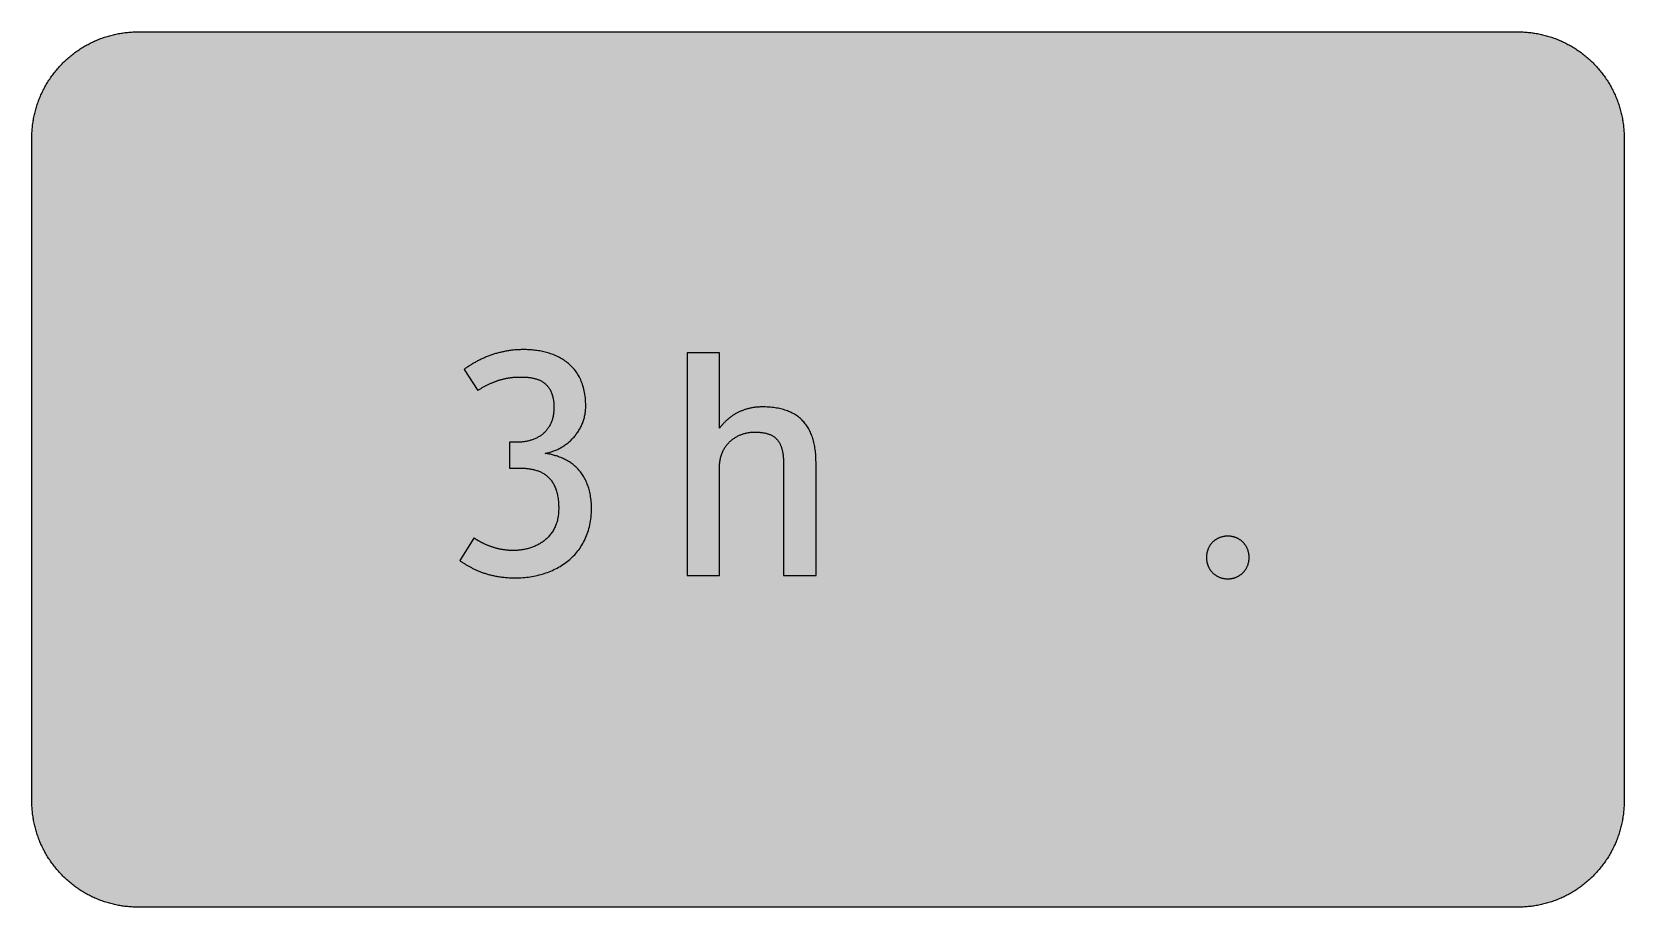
# Model space of a CAD drawing. Header units: millimetres. Extents: x 0 to 212, y 0 to 116.
import ezdxf

# ---------------------------------------------------------------- set-up
doc = ezdxf.new("R2010")
doc.units = ezdxf.units.MM

msp = doc.modelspace()

# ---------------------------------------------------------------- hatches: boundary and pattern name
for color, points in [(254, [(14.1633, 0.0536), (13.9878, 0.0533), (13.8125, 0.0559), (13.6373, 0.061), (13.462, 0.0686), (13.2893, 0.0787), (13.114, 0.0914), (12.9413, 0.1041), (12.7686, 0.1219), (12.5959, 0.1397), (12.4231, 0.16), (12.2504, 0.1829), (12.0777, 0.2057), (11.9075, 0.2337), (11.7373, 0.2616), (11.5672, 0.2921), (11.397, 0.3251), (11.2268, 0.3607), (11.0592, 0.3988), (10.8915, 0.4369), (10.7239, 0.4775), (10.5562, 0.5207), (10.3886, 0.5664), (10.2235, 0.6121), (10.0584, 0.6629), (9.8933, 0.7137), (9.7307, 0.7671), (9.5682, 0.8204), (9.4056, 0.8788), (9.2431, 0.9373), (9.083, 0.9982), (8.923, 1.0617), (8.763, 1.1252), (8.6055, 1.1938), (8.4455, 1.2624), (8.2906, 1.331), (8.1331, 1.4046), (7.9781, 1.4783), (7.8232, 1.5545), (7.6708, 1.6332), (7.5184, 1.7145), (7.366, 1.7958), (7.2161, 1.8796), (7.0663, 1.966), (6.919, 2.0523), (6.7716, 2.1438), (6.6243, 2.2352), (6.4795, 2.3266), (6.3348, 2.4232), (6.19, 2.5197), (6.0477, 2.6187), (5.908, 2.7178), (5.7683, 2.8194), (5.6286, 2.9235), (5.4915, 3.0302), (5.3543, 3.1369), (5.2197, 3.2461), (5.0851, 3.3579), (4.953, 3.4722), (4.8209, 3.5865), (4.6914, 3.7033), (4.5644, 3.8202), (4.4348, 3.9395), (4.3104, 4.0615), (4.1859, 4.1859), (4.0615, 4.3104), (3.9395, 4.4348), (3.8202, 4.5618), (3.7033, 4.6914), (3.5865, 4.8209), (3.4722, 4.953), (3.3579, 5.0851), (3.2487, 5.2197), (3.1369, 5.3543), (3.0302, 5.4915), (2.9235, 5.6286), (2.8194, 5.7683), (2.7178, 5.908), (2.6187, 6.0477), (2.5197, 6.19), (2.4232, 6.3348), (2.3266, 6.477), (2.2352, 6.6243), (2.1438, 6.7691), (2.0523, 6.919), (1.966, 7.0663), (1.8796, 7.2161), (1.7958, 7.366), (1.7145, 7.5184), (1.6332, 7.6708), (1.5545, 7.8232), (1.4783, 7.9781), (1.4046, 8.1331), (1.331, 8.2906), (1.2598, 8.4455), (1.1913, 8.603), (1.1252, 8.763), (1.0592, 8.923), (0.9982, 9.083), (0.9373, 9.2431), (0.8763, 9.4056), (0.8204, 9.5682), (0.7645, 9.7307), (0.7112, 9.8933), (0.6604, 10.0584), (0.6121, 10.2235), (0.5639, 10.3911), (0.5207, 10.5562), (0.4775, 10.7239), (0.4343, 10.8915), (0.3962, 11.0592), (0.3607, 11.2268), (0.3251, 11.397), (0.2921, 11.5672), (0.2616, 11.7373), (0.2311, 11.9075), (0.2057, 12.0802), (0.1803, 12.2504), (0.1575, 12.4231), (0.1372, 12.5959), (0.1194, 12.7686), (0.1041, 12.9413), (0.0889, 13.1166), (0.0787, 13.2893), (0.0686, 13.4645), (0.061, 13.6373), (0.0559, 13.8125), (0.0508, 13.9878), (0.0508, 14.163), (0.0522, 102.3592), (0.0508, 102.5322), (0.0559, 102.7074), (0.061, 102.8827), (0.0686, 103.058), (0.0787, 103.2307), (0.0889, 103.4059), (0.1041, 103.5787), (0.1194, 103.7514), (0.1372, 103.9241), (0.1575, 104.0968), (0.1803, 104.2695), (0.2057, 104.4423), (0.2311, 104.6124), (0.2616, 104.7826), (0.2921, 104.9528), (0.3251, 105.123), (0.3607, 105.2932), (0.3962, 105.4608), (0.4343, 105.6284), (0.4775, 105.7961), (0.5207, 105.9637), (0.5639, 106.1314), (0.6121, 106.2965), (0.6604, 106.4616), (0.7112, 106.6267), (0.7645, 106.7892), (0.8204, 106.9518), (0.8763, 107.1143), (0.9373, 107.2769), (0.9982, 107.4369), (1.0592, 107.5969), (1.1252, 107.757), (1.1913, 107.9144), (1.2598, 108.0745), (1.331, 108.2294), (1.4046, 108.3869), (1.4783, 108.5418), (1.5545, 108.6968), (1.6332, 108.8492), (1.7145, 109.0016), (1.7958, 109.154), (1.8796, 109.3038), (1.966, 109.4537), (2.0523, 109.601), (2.1438, 109.7483), (2.2352, 109.8956), (2.3266, 110.0404), (2.4232, 110.1852), (2.5197, 110.33), (2.6187, 110.4722), (2.7178, 110.6119), (2.8194, 110.7516), (2.9235, 110.8913), (3.0302, 111.0285), (3.1369, 111.1656), (3.2487, 111.3003), (3.3579, 111.4349), (3.4722, 111.567), (3.5865, 111.699), (3.7033, 111.8286), (3.8202, 111.9556), (3.9395, 112.0851), (4.0615, 112.2096), (4.1859, 112.334), (4.3104, 112.4585), (4.4348, 112.5804), (4.5644, 112.6998), (4.6914, 112.8166), (4.8209, 112.9335), (4.953, 113.0478), (5.0851, 113.1621), (5.2197, 113.2713), (5.3543, 113.3831), (5.4915, 113.4897), (5.6286, 113.5964), (5.7683, 113.7006), (5.908, 113.8022), (6.0477, 113.9012), (6.19, 114.0003), (6.3348, 114.0968), (6.4795, 114.1933), (6.6243, 114.2848), (6.7716, 114.3762), (6.919, 114.4676), (7.0663, 114.554), (7.2161, 114.6404), (7.366, 114.7242), (7.5184, 114.8055), (7.6708, 114.8867), (7.8232, 114.9655), (7.9781, 115.0417), (8.1331, 115.1153), (8.2906, 115.189), (8.4455, 115.2601), (8.6055, 115.3287), (8.763, 115.3947), (8.923, 115.4608), (9.083, 115.5217), (9.2431, 115.5827), (9.4056, 115.6437), (9.5682, 115.6995), (9.7307, 115.7554), (9.8933, 115.8088), (10.0584, 115.8596), (10.2235, 115.9078), (10.3886, 115.9561), (10.5562, 115.9993), (10.7239, 116.0424), (10.8915, 116.0856), (11.0592, 116.1237), (11.2268, 116.1593), (11.397, 116.1948), (11.5672, 116.2279), (11.7373, 116.2583), (11.9075, 116.2888), (12.0777, 116.3142), (12.2504, 116.3396), (12.4231, 116.3625), (12.5959, 116.3828), (12.7686, 116.4006), (12.9413, 116.4158), (13.114, 116.4311), (13.2893, 116.4412), (13.462, 116.4514), (13.6373, 116.459), (13.8125, 116.4641), (13.9878, 116.4692), (14.163, 116.4692), (197.6078, 116.4703), (197.7822, 116.4692), (197.9574, 116.4641), (198.1327, 116.459), (198.3054, 116.4514), (198.4807, 116.4412), (198.6534, 116.4311), (198.8287, 116.4158), (199.0014, 116.4006), (199.1741, 116.3828), (199.3468, 116.3625), (199.5195, 116.3396), (199.6897, 116.3142), (199.8624, 116.2888), (200.0326, 116.2583), (200.2028, 116.2279), (200.373, 116.1948), (200.5432, 116.1593), (200.7108, 116.1237), (200.8784, 116.0856), (201.0461, 116.0424), (201.2137, 115.9993), (201.3788, 115.9561), (201.5465, 115.9078), (201.7116, 115.8596), (201.8767, 115.8088), (202.0392, 115.7554), (202.2018, 115.6995), (202.3643, 115.6437), (202.5269, 115.5827), (202.6869, 115.5217), (202.8469, 115.4608), (203.007, 115.3947), (203.167, 115.3287), (203.3245, 115.2601), (203.4794, 115.189), (203.6369, 115.1153), (203.7918, 115.0417), (203.9468, 114.9655), (204.0992, 114.8867), (204.2516, 114.8055), (204.404, 114.7242), (204.5538, 114.6404), (204.7037, 114.554), (204.8535, 114.4676), (205.0009, 114.3762), (205.1456, 114.2848), (205.293, 114.1933), (205.4352, 114.0968), (205.58, 114.0003), (205.7222, 113.9012), (205.8619, 113.8022), (206.0016, 113.7006), (206.1413, 113.5964), (206.2785, 113.4897), (206.4156, 113.3831), (206.5503, 113.2713), (206.6849, 113.1621), (206.817, 113.0478), (206.949, 112.9335), (207.0786, 112.8166), (207.2081, 112.6998), (207.3351, 112.5804), (207.4596, 112.4585), (207.584, 112.334), (207.7085, 112.2096), (207.8304, 112.0851), (207.9498, 111.9556), (208.0666, 111.8286), (208.1835, 111.699), (208.2978, 111.567), (208.4121, 111.4349), (208.5238, 111.3003), (208.6331, 111.1656), (208.7397, 111.0285), (208.8464, 110.8913), (208.9506, 110.7516), (209.0522, 110.6119), (209.1512, 110.4722), (209.2503, 110.33), (209.3468, 110.1852), (209.4433, 110.0404), (209.5348, 109.8956), (209.6262, 109.7483), (209.7176, 109.601), (209.804, 109.4537), (209.8904, 109.3038), (209.9742, 109.154), (210.0555, 109.0016), (210.1367, 108.8492), (210.2155, 108.6968), (210.2917, 108.5418), (210.3653, 108.3869), (210.439, 108.2294), (210.5076, 108.0745), (210.5762, 107.9144), (210.6447, 107.757), (210.7082, 107.5969), (210.7717, 107.4369), (210.8327, 107.2769), (210.8911, 107.1143), (210.9495, 106.9518), (211.0029, 106.7892), (211.0562, 106.6267), (211.107, 106.4616), (211.1578, 106.2965), (211.2035, 106.1314), (211.2493, 105.9637), (211.2924, 105.7961), (211.3331, 105.6284), (211.3712, 105.4608), (211.4093, 105.2932), (211.4448, 105.123), (211.4779, 104.9528), (211.5083, 104.7826), (211.5363, 104.6124), (211.5642, 104.4423), (211.5871, 104.2695), (211.6099, 104.0968), (211.6303, 103.9241), (211.648, 103.7514), (211.6658, 103.5787), (211.6785, 103.4059), (211.6912, 103.2307), (211.7014, 103.058), (211.709, 102.8827), (211.7141, 102.7074), (211.7166, 102.5322), (211.7166, 102.3569), (211.7189, 14.1647), (211.7166, 13.9878), (211.7141, 13.8125), (211.709, 13.6373), (211.7014, 13.4645), (211.6912, 13.2893), (211.6785, 13.1166), (211.6658, 12.9413), (211.648, 12.7686), (211.6303, 12.5959), (211.6099, 12.4231), (211.5871, 12.2504), (211.5642, 12.0802), (211.5363, 11.9075), (211.5083, 11.7373), (211.4779, 11.5672), (211.4448, 11.397), (211.4093, 11.2268), (211.3712, 11.0592), (211.3331, 10.8915), (211.2924, 10.7239), (211.2493, 10.5562), (211.2035, 10.3911), (211.1578, 10.2235), (211.107, 10.0584), (211.0562, 9.8933), (211.0029, 9.7307), (210.9495, 9.5682), (210.8911, 9.4056), (210.8327, 9.2431), (210.7717, 9.083), (210.7082, 8.923), (210.6447, 8.763), (210.5762, 8.603), (210.5076, 8.4455), (210.439, 8.2906), (210.3653, 8.1331), (210.2917, 7.9781), (210.2155, 7.8232), (210.1367, 7.6708), (210.0555, 7.5184), (209.9742, 7.366), (209.8904, 7.2161), (209.804, 7.0663), (209.7176, 6.919), (209.6262, 6.7691), (209.5348, 6.6243), (209.4433, 6.477), (209.3468, 6.3348), (209.2503, 6.19), (209.1512, 6.0477), (209.0522, 5.908), (208.9506, 5.7683), (208.8464, 5.6286), (208.7397, 5.4915), (208.6331, 5.3543), (208.5238, 5.2197), (208.4121, 5.0851), (208.2978, 4.953), (208.1835, 4.8209), (208.0666, 4.6914), (207.9498, 4.5618), (207.8304, 4.4348), (207.7085, 4.3104), (207.584, 4.1859), (207.4596, 4.0615), (207.3351, 3.9395), (207.2081, 3.8202), (207.0786, 3.7033), (206.949, 3.5865), (206.817, 3.4722), (206.6849, 3.3579), (206.5503, 3.2461), (206.4156, 3.1369), (206.2785, 3.0302), (206.1413, 2.9235), (206.0016, 2.8194), (205.8619, 2.7178), (205.7222, 2.6187), (205.58, 2.5197), (205.4352, 2.4232), (205.293, 2.3266), (205.1456, 2.2352), (205.0009, 2.1438), (204.8535, 2.0523), (204.7037, 1.966), (204.5538, 1.8796), (204.404, 1.7958), (204.2516, 1.7145), (204.0992, 1.6332), (203.9468, 1.5545), (203.7918, 1.4783), (203.6369, 1.4046), (203.4794, 1.331), (203.3245, 1.2624), (203.167, 1.1938), (203.007, 1.1252), (202.8469, 1.0617), (202.6869, 0.9982), (202.5269, 0.9373), (202.3643, 0.8788), (202.2018, 0.8204), (202.0392, 0.7671), (201.8767, 0.7137), (201.7116, 0.6629), (201.5465, 0.6121), (201.3788, 0.5664), (201.2137, 0.5207), (201.0461, 0.4775), (200.8784, 0.4369), (200.7108, 0.3988), (200.5432, 0.3607), (200.373, 0.3251), (200.2028, 0.2921), (200.0326, 0.2616), (199.8624, 0.2337), (199.6897, 0.2057), (199.5195, 0.1829), (199.3468, 0.16), (199.1741, 0.1397), (199.0014, 0.1219), (198.8287, 0.1041), (198.6534, 0.0914), (198.4807, 0.0787), (198.3054, 0.0686), (198.1327, 0.061), (197.9574, 0.0559), (197.7822, 0.0533), (197.6069, 0.0533)]), (59, [(74.447, 53.0405), (74.4423, 53.2816), (74.4372, 53.5178), (74.4245, 53.7489), (74.4093, 53.975), (74.389, 54.196), (74.3636, 54.4144), (74.3331, 54.6252), (74.3001, 54.8335), (74.262, 55.0367), (74.2213, 55.2348), (74.1756, 55.4279), (74.1248, 55.6158), (74.0715, 55.8013), (74.0156, 55.9791), (73.9546, 56.1569), (73.8911, 56.327), (73.8251, 56.4947), (73.754, 56.6572), (73.6778, 56.8147), (73.6016, 56.9697), (73.5203, 57.1195), (73.439, 57.2668), (73.3527, 57.4091), (73.2612, 57.5462), (73.1698, 57.6809), (73.0758, 57.8104), (72.9793, 57.9374), (72.8777, 58.0593), (72.7761, 58.1787), (72.6719, 58.2955), (72.5653, 58.4073), (72.456, 58.5165), (72.3443, 58.6207), (72.2325, 58.7223), (72.1157, 58.8213), (71.9988, 58.9153), (71.8795, 59.0067), (71.7601, 59.0931), (71.6382, 59.1795), (71.5137, 59.2607), (71.3892, 59.3395), (71.2622, 59.4157), (71.1352, 59.4868), (71.0057, 59.5579), (70.8762, 59.624), (70.7441, 59.6875), (70.612, 59.7484), (70.4799, 59.8068), (70.3478, 59.8627), (70.2132, 59.9161), (70.0786, 59.9669), (69.9414, 60.0151), (69.8068, 60.0583), (69.6697, 60.1015), (69.5325, 60.1421), (69.3979, 60.1802), (69.2607, 60.2158), (69.1236, 60.2488), (68.9864, 60.2818), (68.8492, 60.3098), (68.7146, 60.3377), (68.5775, 60.3606), (68.4428, 60.3834), (68.3057, 60.4037), (68.4352, 60.4291), (68.5648, 60.4571), (68.6918, 60.4876), (68.8213, 60.5231), (68.9483, 60.5587), (69.0753, 60.5968), (69.2023, 60.64), (69.3268, 60.6831), (69.4538, 60.7289), (69.5782, 60.7797), (69.7027, 60.8305), (69.8246, 60.8863), (69.9465, 60.9422), (70.0684, 61.0032), (70.1878, 61.0641), (70.3072, 61.1276), (70.4266, 61.1962), (70.5434, 61.2648), (70.6577, 61.3359), (70.7746, 61.4121), (70.8863, 61.4883), (70.9981, 61.5671), (71.1098, 61.6483), (71.2165, 61.7322), (71.3257, 61.816), (71.4299, 61.9049), (71.534, 61.9963), (71.6356, 62.0878), (71.7372, 62.1817), (71.8363, 62.2783), (71.9328, 62.3773), (72.0268, 62.4789), (72.1208, 62.5831), (72.2097, 62.6872), (72.2986, 62.7964), (72.3849, 62.9056), (72.4687, 63.0174), (72.5526, 63.1292), (72.6313, 63.246), (72.7075, 63.3628), (72.7837, 63.4822), (72.8548, 63.6041), (72.9234, 63.7261), (72.992, 63.8505), (73.0555, 63.9775), (73.1164, 64.1071), (73.1749, 64.2366), (73.2307, 64.3687), (73.2841, 64.5033), (73.3323, 64.6405), (73.3806, 64.7776), (73.4238, 64.9173), (73.4644, 65.057), (73.5, 65.1993), (73.5355, 65.344), (73.566, 65.4888), (73.594, 65.6361), (73.6168, 65.786), (73.6371, 65.9359), (73.6524, 66.0883), (73.6676, 66.2432), (73.6752, 66.3981), (73.6829, 66.5531), (73.6829, 66.7131), (73.6803, 66.9874), (73.6702, 67.2541), (73.6549, 67.5183), (73.6321, 67.7723), (73.6041, 68.0237), (73.5686, 68.2676), (73.5305, 68.5038), (73.4847, 68.7349), (73.4314, 68.961), (73.3755, 69.182), (73.312, 69.3953), (73.2434, 69.6036), (73.1723, 69.8068), (73.0936, 70.0049), (73.0098, 70.198), (72.9234, 70.3834), (72.8294, 70.5637), (72.7329, 70.7415), (72.6313, 70.9117), (72.5272, 71.0768), (72.4154, 71.2368), (72.3036, 71.3918), (72.1843, 71.5416), (72.0623, 71.689), (71.9379, 71.8287), (71.8083, 71.9633), (71.6763, 72.0954), (71.5391, 72.2224), (71.3994, 72.3443), (71.2572, 72.4611), (71.1124, 72.5729), (70.9625, 72.6821), (70.8127, 72.7862), (70.6577, 72.8853), (70.5028, 72.9818), (70.3428, 73.0733), (70.1827, 73.1596), (70.0176, 73.2434), (69.8525, 73.3222), (69.6849, 73.3984), (69.5173, 73.4695), (69.3445, 73.5381), (69.1718, 73.6016), (68.9991, 73.6625), (68.8238, 73.7184), (68.646, 73.7718), (68.4682, 73.8226), (68.2904, 73.8683), (68.1101, 73.9115), (67.9298, 73.9521), (67.7469, 73.9877), (67.5665, 74.0232), (67.3837, 74.0537), (67.2008, 74.0816), (67.0179, 74.1045), (66.835, 74.1274), (66.6521, 74.1451), (66.4718, 74.1629), (66.2889, 74.1756), (66.106, 74.1858), (65.9257, 74.1959), (65.7454, 74.201), (65.565, 74.2036), (65.3847, 74.2061), (65.2399, 74.2061), (65.0926, 74.2036), (64.9478, 74.1985), (64.803, 74.1934), (64.6608, 74.1858), (64.5185, 74.1782), (64.3763, 74.168), (64.2341, 74.1553), (64.0944, 74.1426), (63.9547, 74.1274), (63.815, 74.1121), (63.6778, 74.0943), (63.5406, 74.074), (63.4035, 74.0537), (63.2663, 74.0334), (63.1317, 74.0105), (62.9971, 73.9851), (62.8625, 73.9597), (62.7304, 73.9318), (62.5983, 73.9038), (62.4662, 73.8734), (62.3341, 73.8429), (62.2046, 73.8099), (62.0751, 73.7768), (61.9481, 73.7413), (61.8185, 73.7057), (61.6915, 73.6702), (61.5671, 73.6295), (61.4401, 73.5914), (61.3156, 73.5508), (61.1911, 73.5076), (61.0692, 73.4644), (60.9448, 73.4212), (60.8228, 73.3755), (60.7035, 73.3298), (60.5815, 73.2815), (60.4622, 73.2333), (60.3428, 73.1825), (60.2259, 73.1317), (60.1066, 73.0809), (59.9923, 73.0275), (59.8754, 72.9742), (59.7611, 72.9209), (59.6443, 72.865), (59.5325, 72.8091), (59.4182, 72.7507), (59.3065, 72.6923), (59.1947, 72.6338), (59.0855, 72.5729), (58.9737, 72.5119), (58.8645, 72.451), (58.7578, 72.39), (58.6486, 72.3265), (58.5419, 72.2605), (58.4352, 72.197), (58.3311, 72.1309), (58.2244, 72.0649), (58.1203, 71.9963), (58.0187, 71.9303), (57.9145, 71.8617), (57.8129, 71.7931), (57.7113, 71.722), (57.6123, 71.6509), (57.5132, 71.5797), (59.334, 68.7885), (59.4182, 68.8416), (59.5046, 68.8975), (59.5884, 68.9508), (59.6748, 69.0016), (59.7611, 69.055), (59.8475, 69.1058), (59.9338, 69.154), (60.0177, 69.2048), (60.104, 69.2531), (60.1904, 69.2988), (60.2767, 69.3471), (60.3631, 69.3903), (60.4495, 69.436), (60.5384, 69.4792), (60.6247, 69.5223), (60.7111, 69.5655), (60.7974, 69.6062), (60.8838, 69.6468), (60.9702, 69.6849), (61.0591, 69.7255), (61.1454, 69.7636), (61.2318, 69.7992), (61.3207, 69.8348), (61.407, 69.8703), (61.4934, 69.9059), (61.5823, 69.9389), (61.6687, 69.9719), (61.755, 70.0024), (61.8439, 70.0329), (61.9303, 70.0634), (62.0166, 70.0913), (62.1055, 70.1218), (62.1919, 70.1472), (62.2808, 70.1751), (62.3672, 70.2005), (62.4535, 70.2259), (62.5424, 70.2488), (62.6288, 70.2716), (62.7151, 70.2945), (62.804, 70.3148), (62.8904, 70.3351), (62.9768, 70.3555), (63.0657, 70.3732), (63.152, 70.391), (63.2384, 70.4088), (63.3247, 70.424), (63.4136, 70.4393), (63.5, 70.4545), (63.5864, 70.4672), (63.6727, 70.4799), (63.7591, 70.4926), (63.8454, 70.5028), (63.9318, 70.5129), (64.0182, 70.5206), (64.1045, 70.5307), (64.1909, 70.5383), (64.2772, 70.5434), (64.3636, 70.5485), (64.45, 70.5536), (64.5363, 70.5587), (64.6227, 70.5612), (64.7065, 70.5637), (64.7929, 70.5637), (64.8792, 70.5637), (64.963, 70.5637), (65.0469, 70.5637), (65.1332, 70.5637), (65.2221, 70.5612), (65.311, 70.5612), (65.4025, 70.5587), (65.4939, 70.5536), (65.5853, 70.551), (65.6768, 70.546), (65.7708, 70.5383), (65.8647, 70.5307), (65.9613, 70.5231), (66.0552, 70.5129), (66.1518, 70.5028), (66.2457, 70.4901), (66.3423, 70.4774), (66.4388, 70.4621), (66.5353, 70.4444), (66.6293, 70.4266), (66.7258, 70.4063), (66.8223, 70.3834), (66.9163, 70.3605), (67.0128, 70.3351), (67.1068, 70.3047), (67.2008, 70.2742), (67.2922, 70.2437), (67.3837, 70.2081), (67.4751, 70.17), (67.5665, 70.1294), (67.6554, 70.0862), (67.7443, 70.0405), (67.8307, 69.9922), (67.9171, 69.9414), (68.0009, 69.8881), (68.0847, 69.8322), (68.166, 69.7713), (68.2447, 69.7078), (68.3235, 69.6417), (68.3971, 69.5706), (68.4733, 69.4995), (68.5444, 69.4207), (68.6156, 69.342), (68.6816, 69.2582), (68.7476, 69.1693), (68.8111, 69.0778), (68.8721, 68.9813), (68.9305, 68.8823), (68.9864, 68.7781), (69.0397, 68.6714), (69.088, 68.5597), (69.1363, 68.4428), (69.182, 68.3235), (69.2226, 68.1965), (69.2607, 68.0669), (69.2963, 67.9323), (69.3268, 67.7951), (69.3547, 67.6504), (69.3801, 67.5005), (69.4004, 67.3481), (69.4182, 67.1881), (69.4334, 67.0255), (69.4436, 66.8553), (69.4487, 66.6801), (69.4512, 66.5023), (69.4487, 66.36), (69.4436, 66.2203), (69.436, 66.0832), (69.4258, 65.946), (69.4131, 65.8139), (69.3979, 65.6819), (69.3776, 65.5549), (69.3547, 65.4279), (69.3318, 65.3034), (69.3039, 65.1815), (69.2734, 65.0621), (69.2404, 64.9427), (69.2048, 64.8284), (69.1642, 64.7141), (69.1236, 64.6024), (69.0804, 64.4931), (69.0347, 64.3865), (68.9864, 64.2823), (68.9331, 64.1807), (68.8797, 64.0791), (68.8238, 63.9826), (68.7654, 63.8861), (68.7045, 63.7921), (68.641, 63.7007), (68.5749, 63.6118), (68.5063, 63.5254), (68.4352, 63.4416), (68.3616, 63.3578), (68.2854, 63.279), (68.2092, 63.2003), (68.1304, 63.1241), (68.0466, 63.0504), (67.9628, 62.9793), (67.879, 62.9107), (67.7901, 62.8421), (67.6986, 62.7786), (67.6072, 62.7151), (67.5132, 62.6567), (67.4167, 62.5983), (67.3176, 62.5424), (67.2186, 62.4891), (67.117, 62.4383), (67.0128, 62.39), (66.9087, 62.3418), (66.7995, 62.2986), (66.6902, 62.2554), (66.581, 62.2173), (66.4667, 62.1792), (66.3524, 62.1436), (66.2381, 62.1106), (66.1187, 62.0801), (65.9994, 62.0497), (65.88, 62.0243), (65.7581, 62.0014), (65.6336, 61.9785), (65.5091, 61.9582), (65.3821, 61.943), (65.2526, 61.9277), (65.1231, 61.915), (64.9935, 61.9049), (64.8589, 61.8973), (64.7268, 61.8896), (64.5922, 61.8871), (64.455, 61.8871), (63.5674, 61.8874), (63.5674, 58.4588), (64.71, 58.4588), (64.8437, 58.4581), (64.9783, 58.4556), (65.1104, 58.4505), (65.2424, 58.4454), (65.3745, 58.4403), (65.5066, 58.4327), (65.6361, 58.4225), (65.7657, 58.4098), (65.8952, 58.3971), (66.0222, 58.3819), (66.1492, 58.3641), (66.2737, 58.3463), (66.3981, 58.3235), (66.5201, 58.3006), (66.642, 58.2752), (66.7639, 58.2473), (66.8833, 58.2168), (67.0001, 58.1863), (67.117, 58.1508), (67.2313, 58.1127), (67.3456, 58.072), (67.4573, 58.0314), (67.5665, 57.9857), (67.6758, 57.9374), (67.7824, 57.8866), (67.8866, 57.8333), (67.9882, 57.7774), (68.0898, 57.7164), (68.1888, 57.6529), (68.2879, 57.5894), (68.3819, 57.5183), (68.4759, 57.4472), (68.5673, 57.371), (68.6562, 57.2922), (68.7426, 57.211), (68.8289, 57.1246), (68.9102, 57.0357), (68.9889, 56.9417), (69.0677, 56.8452), (69.1413, 56.7436), (69.215, 56.6395), (69.2861, 56.5328), (69.3522, 56.4185), (69.4182, 56.3042), (69.4792, 56.1823), (69.5401, 56.0578), (69.596, 55.9308), (69.6493, 55.7962), (69.7001, 55.659), (69.7484, 55.5168), (69.7941, 55.372), (69.8348, 55.2221), (69.8729, 55.0672), (69.9084, 54.9072), (69.9414, 54.7421), (69.9719, 54.5719), (69.9973, 54.3992), (70.0202, 54.2188), (70.0405, 54.036), (70.0557, 53.8455), (70.0684, 53.6524), (70.0761, 53.4543), (70.0837, 53.2486), (70.0837, 53.0403), (70.0811, 52.8549), (70.0761, 52.672), (70.0634, 52.4942), (70.0481, 52.3215), (70.0278, 52.1513), (70.0024, 51.9836), (69.9745, 51.8185), (69.9414, 51.6585), (69.9059, 51.501), (69.8652, 51.3461), (69.8195, 51.1962), (69.7713, 51.0489), (69.7205, 50.9067), (69.6646, 50.7644), (69.6062, 50.6273), (69.5427, 50.4927), (69.4766, 50.3631), (69.408, 50.2361), (69.3369, 50.1117), (69.2607, 49.9897), (69.182, 49.8704), (69.1007, 49.7561), (69.0143, 49.6443), (68.928, 49.5351), (68.8391, 49.4284), (68.7451, 49.3268), (68.6511, 49.2277), (68.5521, 49.1312), (68.453, 49.0372), (68.3489, 48.9458), (68.2447, 48.8594), (68.138, 48.7731), (68.0288, 48.6918), (67.9171, 48.6131), (67.8028, 48.5369), (67.6885, 48.4632), (67.5716, 48.3921), (67.4522, 48.326), (67.3329, 48.26), (67.2109, 48.199), (67.089, 48.1381), (66.9646, 48.0822), (66.8376, 48.0289), (66.7106, 47.9781), (66.5836, 47.9298), (66.454, 47.8841), (66.3219, 47.8409), (66.1924, 47.8003), (66.0603, 47.7622), (65.9257, 47.7266), (65.7936, 47.6936), (65.659, 47.6631), (65.5244, 47.6352), (65.3898, 47.6098), (65.2551, 47.5869), (65.118, 47.5666), (64.9834, 47.5488), (64.8462, 47.5336), (64.709, 47.5209), (64.5744, 47.5107), (64.4373, 47.5031), (64.3026, 47.498), (64.168, 47.4929), (64.0309, 47.4929), (63.9191, 47.4929), (63.8073, 47.4955), (63.6956, 47.498), (63.5864, 47.5031), (63.4771, 47.5107), (63.3679, 47.5183), (63.2612, 47.5259), (63.1546, 47.5386), (63.0504, 47.5488), (62.9437, 47.5615), (62.8421, 47.5767), (62.738, 47.5894), (62.6364, 47.6072), (62.5348, 47.625), (62.4357, 47.6428), (62.3367, 47.6606), (62.2376, 47.6809), (62.1411, 47.7037), (62.0446, 47.7241), (61.9506, 47.7469), (61.8566, 47.7723), (61.7626, 47.7952), (61.6712, 47.8206), (61.5798, 47.8485), (61.4909, 47.8739), (61.402, 47.9019), (61.3131, 47.9298), (61.2267, 47.9603), (61.1403, 47.9882), (61.054, 48.0187), (60.9702, 48.0492), (60.8889, 48.0797), (60.8076, 48.1127), (60.7263, 48.1432), (60.645, 48.1762), (60.5663, 48.2092), (60.4901, 48.2422), (60.4139, 48.2752), (60.3377, 48.3083), (60.264, 48.3413), (60.1904, 48.3768), (60.1193, 48.4099), (60.0481, 48.4454), (59.977, 48.4784), (59.9084, 48.514), (59.8424, 48.5496), (59.7738, 48.5826), (59.7103, 48.6181), (59.6443, 48.6537), (59.5833, 48.6867), (59.5198, 48.7223), (59.4589, 48.7553), (59.4004, 48.7909), (59.342, 48.8239), (59.2861, 48.8569), (59.2277, 48.8899), (59.1744, 48.9229), (59.121, 48.956), (59.0677, 48.989), (59.0169, 49.0195), (58.9661, 49.0525), (58.9178, 49.083), (58.8696, 49.1134), (58.8239, 49.1439), (56.9627, 46.1405), (57.0306, 46.0908), (57.1017, 46.0426), (57.1754, 45.9943), (57.2465, 45.9461), (57.3202, 45.8978), (57.3964, 45.847), (57.4726, 45.7987), (57.5513, 45.7479), (57.6301, 45.6997), (57.7088, 45.6489), (57.7901, 45.6006), (57.8714, 45.5498), (57.9552, 45.5016), (58.039, 45.4508), (58.1254, 45.4025), (58.2143, 45.3517), (58.3032, 45.3034), (58.3921, 45.2552), (58.4835, 45.2069), (58.5749, 45.1587), (58.6689, 45.1104), (58.7654, 45.0621), (58.862, 45.0164), (58.961, 44.9682), (59.0601, 44.9224), (59.1617, 44.8767), (59.2658, 44.831), (59.37, 44.7853), (59.4741, 44.7421), (59.5833, 44.6989), (59.6925, 44.6557), (59.8018, 44.6151), (59.9161, 44.5719), (60.0304, 44.5313), (60.1447, 44.4932), (60.2615, 44.4525), (60.3809, 44.4144), (60.5028, 44.3789), (60.6247, 44.3433), (60.7492, 44.3078), (60.8762, 44.2722), (61.0057, 44.2392), (61.1353, 44.2087), (61.2673, 44.1782), (61.3994, 44.1477), (61.5366, 44.1198), (61.6737, 44.0919), (61.8134, 44.0665), (61.9557, 44.0411), (62.0979, 44.0182), (62.2427, 43.9953), (62.39, 43.975), (62.5399, 43.9572), (62.6923, 43.9395), (62.8472, 43.9242), (63.0022, 43.909), (63.1596, 43.8963), (63.3197, 43.8836), (63.4822, 43.8734), (63.6473, 43.8658), (63.8124, 43.8607), (63.9826, 43.8556), (64.1528, 43.8531), (64.328, 43.8506), (64.577, 43.8531), (64.8259, 43.8607), (65.0723, 43.8734), (65.3186, 43.8887), (65.565, 43.909), (65.8089, 43.9344), (66.0527, 43.9623), (66.294, 43.9953), (66.5328, 44.036), (66.7715, 44.0792), (67.0077, 44.1249), (67.2414, 44.1782), (67.4751, 44.2341), (67.7037, 44.2951), (67.9323, 44.3611), (68.1584, 44.4297), (68.3819, 44.5033), (68.6029, 44.5846), (68.8213, 44.6659), (69.0372, 44.7548), (69.2506, 44.8462), (69.4614, 44.9453), (69.6697, 45.0444), (69.8729, 45.151), (70.0735, 45.2628), (70.2716, 45.3771), (70.4672, 45.4965), (70.6577, 45.6184), (70.8457, 45.7479), (71.0286, 45.88), (71.2114, 46.0172), (71.3867, 46.1594), (71.5594, 46.3067), (71.7271, 46.4566), (71.8922, 46.6115), (72.0522, 46.7716), (72.2097, 46.9341), (72.3621, 47.1018), (72.5068, 47.277), (72.6516, 47.4523), (72.7888, 47.6352), (72.9209, 47.8206), (73.0504, 48.0111), (73.1723, 48.2067), (73.2917, 48.4073), (73.4035, 48.6105), (73.5127, 48.8188), (73.6143, 49.0322), (73.7108, 49.2481), (73.8022, 49.4716), (73.8886, 49.6976), (73.9699, 49.9288), (74.0435, 50.1625), (74.1121, 50.4012), (74.1731, 50.6451), (74.229, 50.894), (74.2798, 51.148), (74.3229, 51.4045), (74.361, 51.6661), (74.3915, 51.9303), (74.4144, 52.2021), (74.4322, 52.4764), (74.4423, 52.7558), (74.4449, 53.0403)]), (59, [(91.4647, 44.1508), (91.4647, 58.5858), (91.4654, 58.735), (91.4705, 58.8797), (91.4806, 59.0245), (91.4933, 59.1668), (91.5086, 59.3065), (91.5289, 59.4436), (91.5518, 59.5757), (91.5772, 59.7078), (91.6076, 59.8373), (91.6407, 59.9643), (91.6762, 60.0888), (91.7143, 60.2082), (91.7575, 60.3275), (91.8007, 60.4444), (91.8489, 60.5587), (91.8997, 60.6704), (91.9505, 60.7797), (92.0064, 60.8838), (92.0648, 60.9879), (92.1233, 61.0895), (92.1868, 61.1886), (92.2528, 61.2851), (92.3188, 61.3791), (92.3874, 61.4731), (92.4585, 61.562), (92.5322, 61.6483), (92.6059, 61.7322), (92.6846, 61.8134), (92.7633, 61.8947), (92.8421, 61.9709), (92.9259, 62.0471), (93.0097, 62.1182), (93.0935, 62.1894), (93.1799, 62.2579), (93.2688, 62.324), (93.3577, 62.3875), (93.4466, 62.4459), (93.538, 62.5069), (93.632, 62.5627), (93.726, 62.6161), (93.82, 62.6669), (93.914, 62.7177), (94.0105, 62.7634), (94.107, 62.8091), (94.2035, 62.8523), (94.3026, 62.8929), (94.4016, 62.931), (94.5007, 62.9666), (94.5998, 62.9996), (94.6988, 63.0301), (94.7979, 63.0606), (94.8969, 63.086), (94.9985, 63.1114), (95.0976, 63.1342), (95.1967, 63.1546), (95.2957, 63.1723), (95.3948, 63.1876), (95.4938, 63.2028), (95.5929, 63.2155), (95.692, 63.2231), (95.7885, 63.2308), (95.8875, 63.2358), (95.9815, 63.2409), (96.078, 63.2409), (96.205, 63.2409), (96.332, 63.2384), (96.454, 63.2333), (96.5759, 63.2282), (96.6927, 63.2206), (96.8096, 63.213), (96.9239, 63.2003), (97.0356, 63.1901), (97.1448, 63.1749), (97.2515, 63.1596), (97.3557, 63.1419), (97.4598, 63.1215), (97.5589, 63.1012), (97.6579, 63.0784), (97.7544, 63.053), (97.8484, 63.025), (97.9399, 62.9971), (98.0288, 62.9666), (98.1151, 62.9336), (98.2015, 62.898), (98.2828, 62.8625), (98.364, 62.8218), (98.4428, 62.7812), (98.519, 62.738), (98.5926, 62.6923), (98.6663, 62.6466), (98.7374, 62.5958), (98.8035, 62.545), (98.8695, 62.4916), (98.9355, 62.4332), (98.9965, 62.3748), (99.0575, 62.3138), (99.1159, 62.2529), (99.1718, 62.1868), (99.2251, 62.1182), (99.2759, 62.0471), (99.3267, 61.976), (99.375, 61.8998), (99.4207, 61.8236), (99.4664, 61.7423), (99.507, 61.6585), (99.5477, 61.5747), (99.5858, 61.4858), (99.6239, 61.3969), (99.6594, 61.3029), (99.6899, 61.2089), (99.7229, 61.1099), (99.7509, 61.0083), (99.7788, 60.9041), (99.8042, 60.7974), (99.8271, 60.6882), (99.8499, 60.5765), (99.8703, 60.4622), (99.888, 60.3453), (99.9033, 60.2234), (99.9185, 60.1015), (99.9312, 59.9745), (99.9414, 59.8449), (99.9515, 59.7129), (99.9592, 59.5782), (99.9642, 59.4411), (99.9693, 59.2988), (99.9719, 59.1541), (99.9719, 59.0067), (99.974, 44.1508), (104.2913, 44.1508), (104.2913, 59.2208), (104.2873, 59.4436), (104.2822, 59.6646), (104.2746, 59.883), (104.2645, 60.0964), (104.2492, 60.3098), (104.2314, 60.5155), (104.2086, 60.7212), (104.1832, 60.9219), (104.1552, 61.12), (104.1248, 61.3131), (104.0892, 61.5036), (104.0511, 61.6915), (104.0079, 61.8744), (103.9647, 62.0547), (103.9139, 62.2325), (103.8631, 62.4053), (103.8073, 62.5754), (103.7488, 62.7431), (103.6853, 62.9056), (103.6193, 63.0657), (103.5507, 63.2231), (103.4771, 63.3755), (103.4009, 63.5254), (103.3221, 63.6702), (103.2383, 63.8124), (103.1519, 63.9521), (103.0605, 64.0867), (102.9665, 64.2188), (102.87, 64.3484), (102.7684, 64.4728), (102.6617, 64.5947), (102.555, 64.7116), (102.4433, 64.8259), (102.3264, 64.9376), (102.2071, 65.0443), (102.0851, 65.1485), (101.9581, 65.2475), (101.8286, 65.344), (101.694, 65.438), (101.5568, 65.5269), (101.4171, 65.6133), (101.2723, 65.6946), (101.1225, 65.7733), (100.9726, 65.8495), (100.8151, 65.9206), (100.6551, 65.9892), (100.4926, 66.0527), (100.3249, 66.1137), (100.1547, 66.1695), (99.9795, 66.2229), (99.8017, 66.2737), (99.6213, 66.3194), (99.4334, 66.3626), (99.2454, 66.4007), (99.0524, 66.4362), (98.8543, 66.4667), (98.6536, 66.4947), (98.4479, 66.5175), (98.2396, 66.5378), (98.0262, 66.5556), (97.8103, 66.5683), (97.5893, 66.5785), (97.3658, 66.5836), (97.1372, 66.5861), (97.0331, 66.5836), (96.9315, 66.5836), (96.8273, 66.5785), (96.7257, 66.5734), (96.6241, 66.5683), (96.52, 66.5607), (96.4184, 66.5505), (96.3168, 66.5404), (96.2177, 66.5302), (96.1161, 66.5175), (96.0145, 66.5023), (95.9155, 66.487), (95.8164, 66.4693), (95.7148, 66.4515), (95.6158, 66.4312), (95.5167, 66.4108), (95.4202, 66.388), (95.3211, 66.3626), (95.2246, 66.3372), (95.1255, 66.3118), (95.029, 66.2838), (94.9325, 66.2534), (94.8385, 66.2229), (94.742, 66.1899), (94.648, 66.1568), (94.554, 66.1213), (94.4601, 66.0857), (94.3661, 66.0476), (94.2721, 66.007), (94.1807, 65.9663), (94.0892, 65.9257), (93.9978, 65.8825), (93.9063, 65.8368), (93.8174, 65.7911), (93.7285, 65.7428), (93.6396, 65.6946), (93.5507, 65.6438), (93.4644, 65.5904), (93.378, 65.5371), (93.2917, 65.4837), (93.2053, 65.4279), (93.1215, 65.3694), (93.0377, 65.311), (92.9538, 65.2501), (92.8726, 65.1891), (92.7913, 65.1256), (92.71, 65.0621), (92.6287, 64.9961), (92.55, 64.9275), (92.4712, 64.8589), (92.395, 64.7903), (92.3163, 64.7192), (92.2401, 64.6455), (92.1664, 64.5719), (92.0902, 64.4957), (92.0191, 64.4169), (91.9455, 64.3382), (91.8743, 64.2595), (91.8032, 64.1782), (91.7321, 64.0944), (91.6635, 64.0105), (91.5975, 63.9242), (91.5289, 63.8378), (91.4629, 63.7489), (91.4647, 73.7842), (87.147, 73.7842), (87.147, 44.1508)]), (59, [(156.1924, 46.5635), (156.1922, 46.4871), (156.1948, 46.4134), (156.1998, 46.3398), (156.2049, 46.2661), (156.2125, 46.1924), (156.2227, 46.1213), (156.2329, 46.0502), (156.2481, 45.9791), (156.2608, 45.908), (156.2786, 45.8394), (156.2964, 45.7708), (156.3141, 45.7022), (156.337, 45.6362), (156.3573, 45.5701), (156.3827, 45.5041), (156.4081, 45.4406), (156.4361, 45.3771), (156.464, 45.3136), (156.4945, 45.2526), (156.525, 45.1917), (156.558, 45.1307), (156.591, 45.0723), (156.6266, 45.0139), (156.6647, 44.958), (156.7028, 44.9021), (156.7434, 44.8462), (156.784, 44.7929), (156.8247, 44.7396), (156.8679, 44.6888), (156.9136, 44.638), (156.9593, 44.5872), (157.005, 44.5389), (157.0533, 44.4932), (157.1041, 44.4475), (157.1549, 44.4017), (157.2057, 44.3586), (157.259, 44.3179), (157.3124, 44.2773), (157.3682, 44.2366), (157.4241, 44.1985), (157.48, 44.1604), (157.5384, 44.1249), (157.5968, 44.0919), (157.6578, 44.0588), (157.7162, 44.0284), (157.7797, 43.9979), (157.8407, 43.9699), (157.9042, 43.942), (157.9702, 43.9166), (158.0363, 43.8912), (158.1023, 43.8709), (158.1683, 43.848), (158.2369, 43.8302), (158.3055, 43.8125), (158.3741, 43.7947), (158.4427, 43.782), (158.5138, 43.7667), (158.5849, 43.7566), (158.6586, 43.7464), (158.7297, 43.7388), (158.8033, 43.7337), (158.877, 43.7286), (158.9532, 43.7261), (159.0269, 43.7236), (159.1031, 43.7261), (159.1767, 43.7286), (159.2504, 43.7337), (159.324, 43.7388), (159.3977, 43.7464), (159.4688, 43.7566), (159.5399, 43.7667), (159.6111, 43.782), (159.6796, 43.7947), (159.7508, 43.8125), (159.8193, 43.8302), (159.8854, 43.848), (159.954, 43.8709), (160.02, 43.8912), (160.0835, 43.9166), (160.1495, 43.942), (160.213, 43.9699), (160.274, 43.9979), (160.3375, 44.0284), (160.3985, 44.0588), (160.4569, 44.0919), (160.5178, 44.1249), (160.5737, 44.1604), (160.6321, 44.1985), (160.688, 44.2366), (160.7414, 44.2773), (160.7972, 44.3179), (160.848, 44.3586), (160.9014, 44.4017), (160.9522, 44.4475), (161.0004, 44.4932), (161.0487, 44.5389), (161.097, 44.5872), (161.1427, 44.638), (161.1859, 44.6888), (161.229, 44.7396), (161.2722, 44.7929), (161.3129, 44.8462), (161.3535, 44.9021), (161.3916, 44.958), (161.4272, 45.0139), (161.4627, 45.0723), (161.4983, 45.1307), (161.5313, 45.1917), (161.5618, 45.2526), (161.5923, 45.3136), (161.6202, 45.3771), (161.6481, 45.4406), (161.6735, 45.5041), (161.6964, 45.5701), (161.7193, 45.6362), (161.7396, 45.7022), (161.7599, 45.7708), (161.7777, 45.8394), (161.7929, 45.908), (161.8082, 45.9791), (161.8209, 46.0502), (161.8336, 46.1213), (161.8412, 46.1924), (161.8513, 46.2661), (161.8564, 46.3398), (161.8615, 46.4134), (161.864, 46.4871), (161.864, 46.5633), (161.864, 46.6369), (161.8615, 46.7106), (161.8564, 46.7868), (161.8513, 46.8579), (161.8412, 46.9316), (161.8336, 47.0027), (161.8209, 47.0764), (161.8082, 47.1449), (161.7929, 47.2161), (161.7777, 47.2846), (161.7599, 47.3532), (161.7396, 47.4218), (161.7193, 47.4878), (161.6964, 47.5539), (161.6735, 47.6199), (161.6481, 47.6834), (161.6202, 47.7469), (161.5923, 47.8104), (161.5618, 47.8714), (161.5313, 47.9323), (161.4983, 47.9933), (161.4627, 48.0517), (161.4272, 48.1101), (161.3916, 48.166), (161.3535, 48.2219), (161.3129, 48.2778), (161.2722, 48.3311), (161.229, 48.3845), (161.1859, 48.4353), (161.1427, 48.4861), (161.097, 48.5343), (161.0487, 48.5826), (161.0004, 48.6308), (160.9522, 48.6766), (160.9014, 48.7197), (160.848, 48.7629), (160.7972, 48.8061), (160.7414, 48.8467), (160.688, 48.8874), (160.6321, 48.9255), (160.5737, 48.961), (160.5178, 48.9966), (160.4569, 49.0322), (160.3985, 49.0652), (160.3375, 49.0957), (160.274, 49.1261), (160.213, 49.1541), (160.1495, 49.182), (160.0835, 49.2074), (160.02, 49.2303), (159.954, 49.2531), (159.8854, 49.2735), (159.8193, 49.2938), (159.7508, 49.3116), (159.6796, 49.3268), (159.6111, 49.342), (159.5399, 49.3547), (159.4688, 49.3674), (159.3977, 49.3751), (159.324, 49.3852), (159.2504, 49.3903), (159.1767, 49.3954), (159.1031, 49.3979), (159.0269, 49.3979), (158.9532, 49.3979), (158.877, 49.3954), (158.8033, 49.3903), (158.7297, 49.3852), (158.6586, 49.3751), (158.5849, 49.3674), (158.5138, 49.3547), (158.4427, 49.342), (158.3741, 49.3268), (158.3055, 49.3116), (158.2369, 49.2938), (158.1683, 49.2735), (158.1023, 49.2531), (158.0363, 49.2303), (157.9702, 49.2074), (157.9042, 49.182), (157.8407, 49.1541), (157.7797, 49.1261), (157.7162, 49.0957), (157.6578, 49.0652), (157.5968, 49.0322), (157.5384, 48.9966), (157.48, 48.961), (157.4241, 48.9255), (157.3682, 48.8874), (157.3124, 48.8467), (157.259, 48.8061), (157.2057, 48.7629), (157.1549, 48.7197), (157.1041, 48.6766), (157.0533, 48.6308), (157.005, 48.5826), (156.9593, 48.5343), (156.9136, 48.4861), (156.8679, 48.4353), (156.8247, 48.3845), (156.784, 48.3311), (156.7434, 48.2778), (156.7028, 48.2219), (156.6647, 48.166), (156.6266, 48.1101), (156.591, 48.0517), (156.558, 47.9933), (156.525, 47.9323), (156.4945, 47.8714), (156.464, 47.8104), (156.4361, 47.7469), (156.4081, 47.6834), (156.3827, 47.6199), (156.3573, 47.5539), (156.337, 47.4878), (156.3141, 47.4218), (156.2964, 47.3532), (156.2786, 47.2846), (156.2608, 47.2161), (156.2481, 47.1449), (156.2329, 47.0764), (156.2227, 47.0027), (156.2125, 46.9316), (156.2049, 46.8579), (156.1998, 46.7868), (156.1948, 46.7106), (156.1922, 46.6369), (156.1922, 46.5633)])]:
    msp.add_hatch(color=color).paths.add_polyline_path(points)
h = msp.add_hatch(color=59)
h.paths.add_polyline_path([(14.1633, 3.5814), (13.8887, 3.5839), (13.6169, 3.5941), (13.3477, 3.6119), (13.081, 3.6347), (12.8143, 3.6652), (12.5501, 3.7008), (12.2885, 3.7465), (12.0294, 3.7948), (11.7729, 3.8506), (11.5164, 3.9141), (11.2649, 3.9827), (11.016, 4.0564), (10.7671, 4.1351), (10.5232, 4.2215), (10.2819, 4.3129), (10.0432, 4.412), (9.8069, 4.5161), (9.5733, 4.6228), (9.3447, 4.7371), (9.1186, 4.8565), (8.8951, 4.9809), (8.6741, 5.113), (8.4582, 5.2476), (8.2448, 5.3873), (8.0366, 5.5321), (7.8308, 5.682), (7.6276, 5.8369), (7.4295, 5.9969), (7.2365, 6.1595), (7.046, 6.3297), (6.8605, 6.5024), (6.6777, 6.6802), (6.5024, 6.8605), (6.3271, 7.046), (6.1595, 7.2365), (5.9969, 7.432), (5.8369, 7.6302), (5.682, 7.8308), (5.5321, 8.0366), (5.3873, 8.2448), (5.2451, 8.4582), (5.1105, 8.6741), (4.9809, 8.8951), (4.8565, 9.1186), (4.7371, 9.3447), (4.6228, 9.5758), (4.5136, 9.8069), (4.4094, 10.0432), (4.3129, 10.2819), (4.2215, 10.5232), (4.1351, 10.7696), (4.0538, 11.016), (3.9802, 11.2649), (3.9116, 11.5189), (3.8506, 11.7729), (3.7948, 12.0294), (3.744, 12.2911), (3.7008, 12.5527), (3.6627, 12.8143), (3.6322, 13.081), (3.6093, 13.3502), (3.5916, 13.6195), (3.5814, 13.8913), (3.5789, 14.163), (3.58, 102.3592), (3.5814, 102.6312), (3.5916, 102.903), (3.6093, 103.1723), (3.6322, 103.439), (3.6627, 103.7057), (3.7008, 103.9698), (3.744, 104.2314), (3.7948, 104.4905), (3.8506, 104.7471), (3.9116, 105.0036), (3.9802, 105.2551), (4.0538, 105.504), (4.1351, 105.7529), (4.2215, 105.9967), (4.3129, 106.238), (4.4094, 106.4768), (4.5136, 106.713), (4.6228, 106.9467), (4.7371, 107.1753), (4.8565, 107.4014), (4.9809, 107.6249), (5.1105, 107.8459), (5.2451, 108.0618), (5.3873, 108.2751), (5.5321, 108.4834), (5.682, 108.6891), (5.8369, 108.8923), (5.9969, 109.0905), (6.1595, 109.2835), (6.3271, 109.474), (6.5024, 109.6594), (6.6777, 109.8423), (6.8605, 110.0176), (7.046, 110.1928), (7.2365, 110.3605), (7.4295, 110.523), (7.6276, 110.683), (7.8308, 110.838), (8.0366, 110.9878), (8.2448, 111.1326), (8.4582, 111.2749), (8.6741, 111.4095), (8.8951, 111.539), (9.1186, 111.6635), (9.3447, 111.7829), (9.5733, 111.8972), (9.8069, 112.0064), (10.0432, 112.1105), (10.2819, 112.207), (10.5232, 112.2985), (10.7671, 112.3848), (11.016, 112.4661), (11.2649, 112.5398), (11.5164, 112.6084), (11.7729, 112.6693), (12.0294, 112.7252), (12.2885, 112.776), (12.5501, 112.8192), (12.8143, 112.8573), (13.081, 112.8878), (13.3477, 112.9106), (13.6169, 112.9284), (13.8887, 112.9386), (14.163, 112.9411), (197.6078, 112.9425), (197.8787, 112.9386), (198.1505, 112.9284), (198.4197, 112.9106), (198.689, 112.8878), (198.9557, 112.8573), (199.2173, 112.8192), (199.4789, 112.776), (199.7405, 112.7252), (199.9971, 112.6693), (200.2511, 112.6084), (200.5051, 112.5398), (200.754, 112.4661), (201.0004, 112.3848), (201.2467, 112.2985), (201.488, 112.207), (201.7268, 112.1105), (201.963, 112.0064), (202.1942, 111.8972), (202.4253, 111.7829), (202.6514, 111.6635), (202.8749, 111.539), (203.0959, 111.4095), (203.3118, 111.2749), (203.5251, 111.1326), (203.7334, 110.9878), (203.9391, 110.838), (204.1398, 110.683), (204.3379, 110.523), (204.5335, 110.3605), (204.724, 110.1928), (204.9094, 110.0176), (205.0898, 109.8423), (205.2676, 109.6594), (205.4403, 109.474), (205.6105, 109.2835), (205.773, 109.0905), (205.933, 108.8923), (206.088, 108.6891), (206.2378, 108.4834), (206.3826, 108.2751), (206.5223, 108.0618), (206.6569, 107.8459), (206.789, 107.6249), (206.9135, 107.4014), (207.0329, 107.1753), (207.1472, 106.9467), (207.2538, 106.713), (207.358, 106.4768), (207.457, 106.238), (207.5485, 105.9967), (207.6348, 105.7529), (207.7136, 105.504), (207.7872, 105.2551), (207.8558, 105.0036), (207.9193, 104.7471), (207.9752, 104.4905), (208.0235, 104.2314), (208.0692, 103.9698), (208.1047, 103.7057), (208.1352, 103.439), (208.1581, 103.1723), (208.1759, 102.903), (208.186, 102.6312), (208.1911, 102.3569), (208.1911, 14.1647), (208.186, 13.8913), (208.1759, 13.6195), (208.1581, 13.3502), (208.1352, 13.081), (208.1047, 12.8143), (208.0692, 12.5527), (208.0235, 12.2911), (207.9752, 12.0294), (207.9193, 11.7729), (207.8558, 11.5189), (207.7872, 11.2649), (207.7136, 11.016), (207.6348, 10.7696), (207.5485, 10.5232), (207.457, 10.2819), (207.358, 10.0432), (207.2538, 9.8069), (207.1472, 9.5758), (207.0329, 9.3447), (206.9135, 9.1186), (206.789, 8.8951), (206.6569, 8.6741), (206.5223, 8.4582), (206.3826, 8.2448), (206.2378, 8.0366), (206.088, 7.8308), (205.933, 7.6302), (205.773, 7.432), (205.6105, 7.2365), (205.4403, 7.046), (205.2676, 6.8605), (205.0898, 6.6802), (204.9094, 6.5024), (204.724, 6.3297), (204.5335, 6.1595), (204.3379, 5.9969), (204.1398, 5.8369), (203.9391, 5.682), (203.7334, 5.5321), (203.5251, 5.3873), (203.3118, 5.2476), (203.0959, 5.113), (202.8749, 4.9809), (202.6514, 4.8565), (202.4253, 4.7371), (202.1942, 4.6228), (201.963, 4.5161), (201.7268, 4.412), (201.488, 4.3129), (201.2467, 4.2215), (201.0004, 4.1351), (200.754, 4.0564), (200.5051, 3.9827), (200.2511, 3.9141), (199.9971, 3.8506), (199.7405, 3.7948), (199.4789, 3.7465), (199.2173, 3.7008), (198.9557, 3.6652), (198.689, 3.6347), (198.4197, 3.6119), (198.1505, 3.5941), (197.8787, 3.5839), (197.6069, 3.5789)])
h.paths.add_polyline_path([(14.1633, 8.8731), (14.0259, 8.8748), (13.8887, 8.8798), (13.7541, 8.8875), (13.622, 8.9002), (13.4874, 8.9154), (13.3553, 8.9332), (13.2258, 8.9535), (13.0962, 8.9789), (12.9667, 9.0068), (12.8397, 9.0373), (12.7127, 9.0729), (12.5882, 9.1084), (12.4663, 9.1491), (12.3419, 9.1923), (12.2225, 9.238), (12.1031, 9.2888), (11.9837, 9.3396), (11.8694, 9.3929), (11.7526, 9.4513), (11.6408, 9.5098), (11.5291, 9.5733), (11.4198, 9.6368), (11.3106, 9.7053), (11.2039, 9.7765), (11.0998, 9.8476), (10.9957, 9.9238), (10.8966, 10), (10.7975, 10.0787), (10.6985, 10.1625), (10.6045, 10.2464), (10.5105, 10.3327), (10.4216, 10.4216), (10.3327, 10.5131), (10.2464, 10.6045), (10.16, 10.701), (10.0787, 10.7975), (10, 10.8966), (9.9212, 10.9982), (9.8476, 11.0998), (9.7739, 11.2039), (9.7053, 11.3106), (9.6368, 11.4198), (9.5707, 11.5291), (9.5098, 11.6408), (9.4488, 11.7551), (9.3929, 11.8694), (9.337, 11.9863), (9.2862, 12.1031), (9.238, 12.2225), (9.1923, 12.3444), (9.1491, 12.4663), (9.1084, 12.5908), (9.0703, 12.7152), (9.0373, 12.8397), (9.0068, 12.9692), (8.9789, 13.0962), (8.9535, 13.2258), (8.9306, 13.3579), (8.9129, 13.4899), (8.8976, 13.622), (8.8849, 13.7566), (8.8773, 13.8913), (8.8722, 14.0259), (8.8697, 14.163), (8.8717, 102.3592), (8.8722, 102.4941), (8.8773, 102.6312), (8.8849, 102.7659), (8.8976, 102.8979), (8.9129, 103.0326), (8.9306, 103.1646), (8.9535, 103.2942), (8.9789, 103.4237), (9.0068, 103.5533), (9.0373, 103.6803), (9.0703, 103.8073), (9.1084, 103.9317), (9.1491, 104.0536), (9.1923, 104.1781), (9.238, 104.2975), (9.2862, 104.4169), (9.337, 104.5362), (9.3929, 104.6505), (9.4488, 104.7674), (9.5098, 104.8791), (9.5707, 104.9909), (9.6368, 105.1001), (9.7053, 105.2093), (9.7739, 105.316), (9.8476, 105.4202), (9.9212, 105.5243), (10, 105.6234), (10.0787, 105.7224), (10.16, 105.8215), (10.2464, 105.9155), (10.3327, 106.0094), (10.4216, 106.0983), (10.5105, 106.1872), (10.6045, 106.2736), (10.6985, 106.36), (10.7975, 106.4412), (10.8966, 106.52), (10.9957, 106.5987), (11.0998, 106.6724), (11.2039, 106.746), (11.3106, 106.8146), (11.4198, 106.8832), (11.5291, 106.9492), (11.6408, 107.0102), (11.7526, 107.0712), (11.8694, 107.127), (11.9837, 107.1829), (12.1031, 107.2337), (12.2225, 107.282), (12.3419, 107.3277), (12.4663, 107.3709), (12.5882, 107.4115), (12.7127, 107.4496), (12.8397, 107.4826), (12.9667, 107.5131), (13.0962, 107.5411), (13.2258, 107.5665), (13.3553, 107.5893), (13.4874, 107.6071), (13.622, 107.6223), (13.7541, 107.635), (13.8887, 107.6427), (14.0259, 107.6477), (14.163, 107.6503), (197.6078, 107.6508), (197.7441, 107.6477), (197.8787, 107.6427), (198.0133, 107.635), (198.1479, 107.6223), (198.28, 107.6071), (198.4121, 107.5893), (198.5442, 107.5665), (198.6737, 107.5411), (198.8007, 107.5131), (198.9303, 107.4826), (199.0547, 107.4496), (199.1792, 107.4115), (199.3036, 107.3709), (199.4256, 107.3277), (199.5475, 107.282), (199.6669, 107.2337), (199.7837, 107.1829), (199.9005, 107.127), (200.0148, 107.0712), (200.1291, 107.0102), (200.2409, 106.9492), (200.3501, 106.8832), (200.4593, 106.8146), (200.566, 106.746), (200.6702, 106.6724), (200.7718, 106.5987), (200.8734, 106.52), (200.9724, 106.4412), (201.0689, 106.36), (201.1655, 106.2736), (201.2569, 106.1872), (201.3483, 106.0983), (201.4372, 106.0094), (201.5236, 105.9155), (201.6074, 105.8215), (201.6912, 105.7224), (201.77, 105.6234), (201.8462, 105.5243), (201.9224, 105.4202), (201.9935, 105.316), (202.0646, 105.2093), (202.1332, 105.1001), (202.1967, 104.9909), (202.2602, 104.8791), (202.3186, 104.7674), (202.377, 104.6505), (202.4304, 104.5362), (202.4812, 104.4169), (202.532, 104.2975), (202.5777, 104.1781), (202.6209, 104.0536), (202.6615, 103.9317), (202.6971, 103.8073), (202.7326, 103.6803), (202.7631, 103.5533), (202.7911, 103.4237), (202.8165, 103.2942), (202.8368, 103.1646), (202.8546, 103.0326), (202.8698, 102.8979), (202.8825, 102.7659), (202.8901, 102.6312), (202.8952, 102.4941), (202.8977, 102.3569), (202.8994, 14.1647), (202.8952, 14.0259), (202.8901, 13.8913), (202.8825, 13.7566), (202.8698, 13.622), (202.8546, 13.4899), (202.8368, 13.3579), (202.8165, 13.2258), (202.7911, 13.0962), (202.7631, 12.9692), (202.7326, 12.8397), (202.6971, 12.7152), (202.6615, 12.5908), (202.6209, 12.4663), (202.5777, 12.3444), (202.532, 12.2225), (202.4812, 12.1031), (202.4304, 11.9863), (202.377, 11.8694), (202.3186, 11.7551), (202.2602, 11.6408), (202.1967, 11.5291), (202.1332, 11.4198), (202.0646, 11.3106), (201.9935, 11.2039), (201.9224, 11.0998), (201.8462, 10.9982), (201.77, 10.8966), (201.6912, 10.7975), (201.6074, 10.701), (201.5236, 10.6045), (201.4372, 10.5131), (201.3483, 10.4216), (201.2569, 10.3327), (201.1655, 10.2464), (201.0689, 10.1625), (200.9724, 10.0787), (200.8734, 10), (200.7718, 9.9238), (200.6702, 9.8476), (200.566, 9.7765), (200.4593, 9.7053), (200.3501, 9.6368), (200.2409, 9.5733), (200.1291, 9.5098), (200.0148, 9.4513), (199.9005, 9.3929), (199.7837, 9.3396), (199.6669, 9.2888), (199.5475, 9.238), (199.4256, 9.1923), (199.3036, 9.1491), (199.1792, 9.1084), (199.0547, 9.0729), (198.9303, 9.0373), (198.8007, 9.0068), (198.6737, 8.9789), (198.5442, 8.9535), (198.4121, 8.9332), (198.28, 8.9154), (198.1479, 8.9002), (198.0133, 8.8875), (197.8787, 8.8798), (197.7441, 8.8748), (197.6069, 8.8722)], flags=16)
h = msp.add_hatch(color=59)
edge = h.paths.add_edge_path()
edge.add_line((132.6554, 54.6911), (132.6566, 54.3128))
edge.add_line((132.6566, 54.3128), (132.6617, 53.9445))
edge.add_line((132.6617, 53.9445), (132.6718, 53.5813))
edge.add_line((132.6718, 53.5813), (132.6871, 53.2282))
edge.add_line((132.6871, 53.2282), (132.7048, 52.8803))
edge.add_line((132.7048, 52.8803), (132.7277, 52.5424))
edge.add_line((132.7277, 52.5424), (132.7556, 52.2097))
edge.add_line((132.7556, 52.2097), (132.7861, 51.8846))
edge.add_line((132.7861, 51.8846), (132.8191, 51.5671))
edge.add_line((132.8191, 51.5671), (132.8572, 51.2572))
edge.add_line((132.8572, 51.2572), (132.9004, 50.9549))
edge.add_line((132.9004, 50.9549), (132.9461, 50.6603))
edge.add_line((132.9461, 50.6603), (132.9969, 50.3707))
edge.add_line((132.9969, 50.3707), (133.0503, 50.0888))
edge.add_line((133.0503, 50.0888), (133.1062, 49.8145))
edge.add_line((133.1062, 49.8145), (133.1697, 49.5478))
edge.add_line((133.1697, 49.5478), (133.2332, 49.2862))
edge.add_line((133.2332, 49.2862), (133.3017, 49.0322))
edge.add_line((133.3017, 49.0322), (133.3754, 48.7858))
edge.add_line((133.3754, 48.7858), (133.4516, 48.5445))
edge.add_line((133.4516, 48.5445), (133.5303, 48.3108))
edge.add_line((133.5303, 48.3108), (133.6142, 48.0847))
edge.add_line((133.6142, 48.0847), (133.7031, 47.8638))
edge.add_line((133.7031, 47.8638), (133.792, 47.6479))
edge.add_line((133.792, 47.6479), (133.8859, 47.4396))
edge.add_line((133.8859, 47.4396), (133.985, 47.2389))
edge.add_line((133.985, 47.2389), (134.0866, 47.0433))
edge.add_line((134.0866, 47.0433), (134.1907, 46.8554))
edge.add_line((134.1907, 46.8554), (134.2974, 46.6725))
edge.add_line((134.2974, 46.6725), (134.4092, 46.4947))
edge.add_line((134.4092, 46.4947), (134.526, 46.3245))
edge.add_line((134.526, 46.3245), (134.6429, 46.1594))
edge.add_line((134.6429, 46.1594), (134.7648, 46.0019))
edge.add_line((134.7648, 46.0019), (134.8892, 45.847))
edge.add_line((134.8892, 45.847), (135.0188, 45.6997))
edge.add_line((135.0188, 45.6997), (135.1509, 45.56))
edge.add_line((135.1509, 45.56), (135.2855, 45.4228))
edge.add_line((135.2855, 45.4228), (135.4226, 45.2933))
edge.add_line((135.4226, 45.2933), (135.5649, 45.1688))
edge.add_line((135.5649, 45.1688), (135.7097, 45.052))
edge.add_line((135.7097, 45.052), (135.857, 44.9377))
edge.add_line((135.857, 44.9377), (136.0068, 44.831))
edge.add_line((136.0068, 44.831), (136.1618, 44.7269))
edge.add_line((136.1618, 44.7269), (136.3193, 44.6303))
edge.add_line((136.3193, 44.6303), (136.4793, 44.5389))
edge.add_line((136.4793, 44.5389), (136.6418, 44.4525))
edge.add_line((136.6418, 44.4525), (136.8069, 44.3713))
edge.add_line((136.8069, 44.3713), (136.9771, 44.2951))
edge.add_line((136.9771, 44.2951), (137.1473, 44.2239))
edge.add_line((137.1473, 44.2239), (137.3226, 44.1579))
edge.add_line((137.3226, 44.1579), (137.5004, 44.0969))
edge.add_line((137.5004, 44.0969), (137.6807, 44.0411))
edge.add_line((137.6807, 44.0411), (137.8636, 43.9877))
edge.add_line((137.8636, 43.9877), (138.0515, 43.942))
edge.add_line((138.0515, 43.942), (138.2395, 43.8988))
edge.add_line((138.2395, 43.8988), (138.4325, 43.8633))
edge.add_line((138.4325, 43.8633), (138.6256, 43.8302))
edge.add_line((138.6256, 43.8302), (138.8237, 43.8023))
edge.add_line((138.8237, 43.8023), (139.0244, 43.7769))
edge.add_line((139.0244, 43.7769), (139.225, 43.7591))
edge.add_line((139.225, 43.7591), (139.4308, 43.7439))
edge.add_line((139.4308, 43.7439), (139.639, 43.7337))
edge.add_line((139.639, 43.7337), (139.8499, 43.7261))
edge.add_line((139.8499, 43.7261), (140.0632, 43.7236))
edge.add_line((140.0632, 43.7236), (140.2131, 43.7261))
edge.add_line((140.2131, 43.7261), (140.3629, 43.7286))
edge.add_line((140.3629, 43.7286), (140.5103, 43.7337))
edge.add_line((140.5103, 43.7337), (140.6576, 43.7413))
edge.add_line((140.6576, 43.7413), (140.7998, 43.7515))
edge.add_line((140.7998, 43.7515), (140.9421, 43.7617))
edge.add_line((140.9421, 43.7617), (141.0818, 43.7744))
edge.add_line((141.0818, 43.7744), (141.2189, 43.7896))
edge.add_line((141.2189, 43.7896), (141.3535, 43.8074))
edge.add_line((141.3535, 43.8074), (141.4882, 43.8252))
edge.add_line((141.4882, 43.8252), (141.6202, 43.8455))
edge.add_line((141.6202, 43.8455), (141.7498, 43.8683))
edge.add_line((141.7498, 43.8683), (141.8768, 43.8937))
edge.add_line((141.8768, 43.8937), (142.0038, 43.9191))
edge.add_line((142.0038, 43.9191), (142.1257, 43.9471))
edge.add_line((142.1257, 43.9471), (142.2502, 43.9776))
edge.add_line((142.2502, 43.9776), (142.3695, 44.008))
edge.add_line((142.3695, 44.008), (142.4889, 44.0411))
edge.add_line((142.4889, 44.0411), (142.6058, 44.0766))
edge.add_line((142.6058, 44.0766), (142.7201, 44.1122))
edge.add_line((142.7201, 44.1122), (142.8318, 44.1503))
edge.add_line((142.8318, 44.1503), (142.9436, 44.1884))
edge.add_line((142.9436, 44.1884), (143.0553, 44.229))
edge.add_line((143.0553, 44.229), (143.162, 44.2722))
edge.add_line((143.162, 44.2722), (143.2687, 44.3154))
edge.add_line((143.2687, 44.3154), (143.3728, 44.3611))
edge.add_line((143.3728, 44.3611), (143.477, 44.4068))
edge.add_line((143.477, 44.4068), (143.5786, 44.4551))
edge.add_line((143.5786, 44.4551), (143.6776, 44.5059))
edge.add_line((143.6776, 44.5059), (143.7767, 44.5567))
edge.add_line((143.7767, 44.5567), (143.8732, 44.6075))
edge.add_line((143.8732, 44.6075), (143.9672, 44.6608))
edge.add_line((143.9672, 44.6608), (144.0612, 44.7167))
edge.add_line((144.0612, 44.7167), (144.1526, 44.7726))
edge.add_line((144.1526, 44.7726), (144.2441, 44.8285))
edge.add_line((144.2441, 44.8285), (144.333, 44.8869))
edge.add_line((144.333, 44.8869), (144.4193, 44.9478))
edge.add_line((144.4193, 44.9478), (144.5057, 45.0088))
edge.add_line((144.5057, 45.0088), (144.5895, 45.0698))
edge.add_line((144.5895, 45.0698), (144.6733, 45.1333))
edge.add_line((144.6733, 45.1333), (144.7546, 45.1968))
edge.add_line((144.7546, 45.1968), (144.8359, 45.2628))
edge.add_line((144.8359, 45.2628), (144.9146, 45.3288))
edge.add_line((144.9146, 45.3288), (144.9908, 45.3949))
edge.add_line((144.9908, 45.3949), (145.0696, 45.4635))
edge.add_line((145.0696, 45.4635), (145.1432, 45.532))
edge.add_line((145.1432, 45.532), (145.2169, 45.6006))
edge.add_line((145.2169, 45.6006), (145.288, 45.6717))
edge.add_line((145.288, 45.6717), (145.3591, 45.7429))
edge.add_line((145.3591, 45.7429), (145.4302, 45.8165))
edge.add_line((145.4302, 45.8165), (145.4988, 45.8876))
edge.add_line((145.4988, 45.8876), (145.5649, 45.9613))
edge.add_line((145.5649, 45.9613), (145.6334, 46.0375))
edge.add_line((145.6334, 46.0375), (145.6969, 46.1137))
edge.add_line((145.6969, 46.1137), (145.7604, 46.1874))
edge.add_line((145.7604, 46.1874), (145.8239, 46.2661))
edge.add_line((145.8239, 46.2661), (145.8849, 46.3423))
edge.add_line((145.8849, 46.3423), (145.9459, 46.421))
edge.add_line((145.9459, 46.421), (146.0043, 46.4998))
edge.add_line((146.0043, 46.4998), (146.0627, 46.5785))
edge.add_line((146.0627, 46.5785), (146.1211, 46.6573))
edge.add_line((146.1211, 46.6573), (146.177, 46.7385))
edge.add_line((146.177, 46.7385), (146.2329, 46.8198))
edge.add_line((146.2329, 46.8198), (146.2862, 46.8986))
edge.add_line((146.2862, 46.8986), (146.8797, 44.1508))
edge.add_line((146.8797, 44.1508), (150.1387, 44.1508))
edge.add_line((150.1387, 44.1508), (150.1387, 73.7842))
edge.add_line((150.1387, 73.7842), (145.8214, 73.7842))
edge.add_line((145.8214, 73.7842), (145.8214, 65.7405))
edge.add_line((145.8214, 65.7405), (145.7681, 65.7631))
edge.add_line((145.7681, 65.7631), (145.7173, 65.786))
edge.add_line((145.7173, 65.786), (145.6639, 65.8089))
edge.add_line((145.6639, 65.8089), (145.6106, 65.8317))
edge.add_line((145.6106, 65.8317), (145.5572, 65.8546))
edge.add_line((145.5572, 65.8546), (145.5039, 65.8774))
edge.add_line((145.5039, 65.8774), (145.4506, 65.9003))
edge.add_line((145.4506, 65.9003), (145.3972, 65.9206))
edge.add_line((145.3972, 65.9206), (145.3439, 65.9435))
edge.add_line((145.3439, 65.9435), (145.288, 65.9638))
edge.add_line((145.288, 65.9638), (145.2347, 65.9841))
edge.add_line((145.2347, 65.9841), (145.1788, 66.007))
edge.add_line((145.1788, 66.007), (145.1229, 66.0273))
edge.add_line((145.1229, 66.0273), (145.067, 66.0476))
edge.add_line((145.067, 66.0476), (145.0111, 66.0654))
edge.add_line((145.0111, 66.0654), (144.9553, 66.0857))
edge.add_line((144.9553, 66.0857), (144.8994, 66.106))
edge.add_line((144.8994, 66.106), (144.8435, 66.1238))
edge.add_line((144.8435, 66.1238), (144.7851, 66.1416))
edge.add_line((144.7851, 66.1416), (144.7292, 66.1619))
edge.add_line((144.7292, 66.1619), (144.6708, 66.1797))
edge.add_line((144.6708, 66.1797), (144.6124, 66.1949))
edge.add_line((144.6124, 66.1949), (144.5539, 66.2127))
edge.add_line((144.5539, 66.2127), (144.4955, 66.2305))
edge.add_line((144.4955, 66.2305), (144.4371, 66.2457))
edge.add_line((144.4371, 66.2457), (144.3787, 66.2635))
edge.add_line((144.3787, 66.2635), (144.3203, 66.2788))
edge.add_line((144.3203, 66.2788), (144.2593, 66.294))
edge.add_line((144.2593, 66.294), (144.2009, 66.3092))
edge.add_line((144.2009, 66.3092), (144.1399, 66.3245))
edge.add_line((144.1399, 66.3245), (144.0815, 66.3397))
edge.add_line((144.0815, 66.3397), (144.0205, 66.3524))
edge.add_line((144.0205, 66.3524), (143.9596, 66.3677))
edge.add_line((143.9596, 66.3677), (143.8986, 66.3804))
edge.add_line((143.8986, 66.3804), (143.8377, 66.3931))
edge.add_line((143.8377, 66.3931), (143.7767, 66.4058))
edge.add_line((143.7767, 66.4058), (143.7132, 66.4185))
edge.add_line((143.7132, 66.4185), (143.6522, 66.4286))
edge.add_line((143.6522, 66.4286), (143.5913, 66.4413))
edge.add_line((143.5913, 66.4413), (143.5278, 66.4515))
edge.add_line((143.5278, 66.4515), (143.4643, 66.4616))
edge.add_line((143.4643, 66.4616), (143.4033, 66.4718))
edge.add_line((143.4033, 66.4718), (143.3398, 66.482))
edge.add_line((143.3398, 66.482), (143.2763, 66.4921))
edge.add_line((143.2763, 66.4921), (143.2128, 66.4997))
edge.add_line((143.2128, 66.4997), (143.1493, 66.5099))
edge.add_line((143.1493, 66.5099), (143.0858, 66.5175))
edge.add_line((143.0858, 66.5175), (143.0223, 66.5251))
edge.add_line((143.0223, 66.5251), (142.9563, 66.5328))
edge.add_line((142.9563, 66.5328), (142.8928, 66.5378))
edge.add_line((142.8928, 66.5378), (142.8267, 66.5455))
edge.add_line((142.8267, 66.5455), (142.7632, 66.5505))
edge.add_line((142.7632, 66.5505), (142.6972, 66.5556))
edge.add_line((142.6972, 66.5556), (142.6312, 66.5607))
edge.add_line((142.6312, 66.5607), (142.5651, 66.5658))
edge.add_line((142.5651, 66.5658), (142.5016, 66.5709))
edge.add_line((142.5016, 66.5709), (142.4356, 66.5734))
edge.add_line((142.4356, 66.5734), (142.3695, 66.5759))
edge.add_line((142.3695, 66.5759), (142.301, 66.5785))
edge.add_line((142.301, 66.5785), (142.2349, 66.581))
edge.add_line((142.2349, 66.581), (142.1689, 66.5836))
edge.add_line((142.1689, 66.5836), (142.1028, 66.5836))
edge.add_line((142.1028, 66.5836), (142.0343, 66.5861))
edge.add_line((142.0343, 66.5861), (141.9682, 66.5861))
edge.add_line((141.9682, 66.5861), (141.6914, 66.5836))
edge.add_line((141.6914, 66.5836), (141.4196, 66.5734))
edge.add_line((141.4196, 66.5734), (141.1503, 66.5607))
edge.add_line((141.1503, 66.5607), (140.8862, 66.5429))
edge.add_line((140.8862, 66.5429), (140.6246, 66.5175))
edge.add_line((140.6246, 66.5175), (140.368, 66.487))
edge.add_line((140.368, 66.487), (140.114, 66.4515))
edge.add_line((140.114, 66.4515), (139.8651, 66.4108))
edge.add_line((139.8651, 66.4108), (139.6187, 66.3651))
edge.add_line((139.6187, 66.3651), (139.3774, 66.3118))
edge.add_line((139.3774, 66.3118), (139.1412, 66.2534))
edge.add_line((139.1412, 66.2534), (138.9075, 66.1899))
edge.add_line((138.9075, 66.1899), (138.6764, 66.1213))
edge.add_line((138.6764, 66.1213), (138.4503, 66.0476))
edge.add_line((138.4503, 66.0476), (138.2293, 65.9663))
edge.add_line((138.2293, 65.9663), (138.0109, 65.8825))
edge.add_line((138.0109, 65.8825), (137.7975, 65.7885))
edge.add_line((137.7975, 65.7885), (137.5867, 65.692))
edge.add_line((137.5867, 65.692), (137.3835, 65.5904))
edge.add_line((137.3835, 65.5904), (137.1803, 65.4812))
edge.add_line((137.1803, 65.4812), (136.9822, 65.3644))
edge.add_line((136.9822, 65.3644), (136.7892, 65.245))
edge.add_line((136.7892, 65.245), (136.6012, 65.118))
edge.add_line((136.6012, 65.118), (136.4158, 64.9859))
edge.add_line((136.4158, 64.9859), (136.2354, 64.8487))
edge.add_line((136.2354, 64.8487), (136.0576, 64.704))
edge.add_line((136.0576, 64.704), (135.8849, 64.5541))
edge.add_line((135.8849, 64.5541), (135.7173, 64.3992))
edge.add_line((135.7173, 64.3992), (135.5547, 64.2366))
edge.add_line((135.5547, 64.2366), (135.3947, 64.069))
edge.add_line((135.3947, 64.069), (135.2398, 63.8962))
edge.add_line((135.2398, 63.8962), (135.0874, 63.7159))
edge.add_line((135.0874, 63.7159), (134.9426, 63.5305))
edge.add_line((134.9426, 63.5305), (134.7978, 63.34))
edge.add_line((134.7978, 63.34), (134.6606, 63.1419))
edge.add_line((134.6606, 63.1419), (134.5286, 62.9387))
edge.add_line((134.5286, 62.9387), (134.399, 62.7278))
edge.add_line((134.399, 62.7278), (134.2746, 62.5119))
edge.add_line((134.2746, 62.5119), (134.1526, 62.291))
edge.add_line((134.1526, 62.291), (134.0383, 62.0624))
edge.add_line((134.0383, 62.0624), (133.9266, 61.8287))
edge.add_line((133.9266, 61.8287), (133.8199, 61.5874))
edge.add_line((133.8199, 61.5874), (133.7183, 61.341))
edge.add_line((133.7183, 61.341), (133.6192, 61.087))
edge.add_line((133.6192, 61.087), (133.5278, 60.8279))
edge.add_line((133.5278, 60.8279), (133.4389, 60.5638))
edge.add_line((133.4389, 60.5638), (133.3551, 60.292))
edge.add_line((133.3551, 60.292), (133.2763, 60.0126))
edge.add_line((133.2763, 60.0126), (133.2001, 59.7281))
edge.add_line((133.2001, 59.7281), (133.1316, 59.4385))
edge.add_line((133.1316, 59.4385), (133.0655, 59.1414))
edge.add_line((133.0655, 59.1414), (133.0046, 58.8366))
edge.add_line((133.0046, 58.8366), (132.9487, 58.5267))
edge.add_line((132.9487, 58.5267), (132.8979, 58.2117))
edge.add_line((132.8979, 58.2117), (132.8522, 57.8891))
edge.add_line((132.8522, 57.8891), (132.8115, 57.5589))
edge.add_line((132.8115, 57.5589), (132.7734, 57.2237))
edge.add_line((132.7734, 57.2237), (132.7429, 56.8808))
edge.add_line((132.7429, 56.8808), (132.715, 56.5328))
edge.add_line((132.715, 56.5328), (132.6947, 56.1772))
edge.add_line((132.6947, 56.1772), (132.6769, 55.814))
edge.add_line((132.6769, 55.814), (132.6642, 55.4457))
edge.add_line((132.6642, 55.4457), (132.6566, 55.0723))
edge.add_line((132.6566, 55.0723), (132.654, 54.6887))
edge = h.paths.add_edge_path(flags=16)
edge.add_line((141.3757, 47.1562), (141.2265, 47.1551))
edge.add_line((141.2265, 47.1551), (141.0818, 47.1602))
edge.add_line((141.0818, 47.1602), (140.9421, 47.1653))
edge.add_line((140.9421, 47.1653), (140.8024, 47.1754))
edge.add_line((140.8024, 47.1754), (140.6677, 47.1856))
edge.add_line((140.6677, 47.1856), (140.5331, 47.2008))
edge.add_line((140.5331, 47.2008), (140.4036, 47.2161))
edge.add_line((140.4036, 47.2161), (140.2766, 47.2364))
edge.add_line((140.2766, 47.2364), (140.1521, 47.2592))
edge.add_line((140.1521, 47.2592), (140.0327, 47.2846))
edge.add_line((140.0327, 47.2846), (139.9134, 47.3126))
edge.add_line((139.9134, 47.3126), (139.7965, 47.3431))
edge.add_line((139.7965, 47.3431), (139.6848, 47.3761))
edge.add_line((139.6848, 47.3761), (139.573, 47.4142))
edge.add_line((139.573, 47.4142), (139.4663, 47.4548))
edge.add_line((139.4663, 47.4548), (139.3596, 47.498))
edge.add_line((139.3596, 47.498), (139.258, 47.5437))
edge.add_line((139.258, 47.5437), (139.159, 47.5945))
edge.add_line((139.159, 47.5945), (139.0599, 47.6479))
edge.add_line((139.0599, 47.6479), (138.9659, 47.7037))
edge.add_line((138.9659, 47.7037), (138.8745, 47.7647))
edge.add_line((138.8745, 47.7647), (138.7831, 47.8282))
edge.add_line((138.7831, 47.8282), (138.6967, 47.8942))
edge.add_line((138.6967, 47.8942), (138.6129, 47.9654))
edge.add_line((138.6129, 47.9654), (138.5316, 48.039))
edge.add_line((138.5316, 48.039), (138.4503, 48.1178))
edge.add_line((138.4503, 48.1178), (138.3741, 48.199))
edge.add_line((138.3741, 48.199), (138.3005, 48.2829))
edge.add_line((138.3005, 48.2829), (138.2268, 48.3718))
edge.add_line((138.2268, 48.3718), (138.1582, 48.4657))
edge.add_line((138.1582, 48.4657), (138.0896, 48.5623))
edge.add_line((138.0896, 48.5623), (138.0236, 48.6639))
edge.add_line((138.0236, 48.6639), (137.9626, 48.768))
edge.add_line((137.9626, 48.768), (137.9017, 48.8772))
edge.add_line((137.9017, 48.8772), (137.8433, 48.989))
edge.add_line((137.8433, 48.989), (137.7874, 49.1058))
edge.add_line((137.7874, 49.1058), (137.734, 49.2277))
edge.add_line((137.734, 49.2277), (137.6807, 49.3522))
edge.add_line((137.6807, 49.3522), (137.6324, 49.4817))
edge.add_line((137.6324, 49.4817), (137.5842, 49.6164))
edge.add_line((137.5842, 49.6164), (137.541, 49.7561))
edge.add_line((137.541, 49.7561), (137.4978, 49.8983))
edge.add_line((137.4978, 49.8983), (137.4572, 50.0456))
edge.add_line((137.4572, 50.0456), (137.4191, 50.198))
edge.add_line((137.4191, 50.198), (137.381, 50.353))
edge.add_line((137.381, 50.353), (137.348, 50.5155))
edge.add_line((137.348, 50.5155), (137.3149, 50.6806))
edge.add_line((137.3149, 50.6806), (137.2845, 50.8508))
edge.add_line((137.2845, 50.8508), (137.2565, 51.0261))
edge.add_line((137.2565, 51.0261), (137.2286, 51.2064))
edge.add_line((137.2286, 51.2064), (137.2057, 51.3918))
edge.add_line((137.2057, 51.3918), (137.1829, 51.5823))
edge.add_line((137.1829, 51.5823), (137.1625, 51.7779))
edge.add_line((137.1625, 51.7779), (137.1422, 51.9786))
edge.add_line((137.1422, 51.9786), (137.127, 52.1843))
edge.add_line((137.127, 52.1843), (137.1117, 52.3926))
edge.add_line((137.1117, 52.3926), (137.099, 52.6085))
edge.add_line((137.099, 52.6085), (137.0863, 52.8295))
edge.add_line((137.0863, 52.8295), (137.0762, 53.0555))
edge.add_line((137.0762, 53.0555), (137.0686, 53.2867))
edge.add_line((137.0686, 53.2867), (137.0635, 53.5229))
edge.add_line((137.0635, 53.5229), (137.0584, 53.7667))
edge.add_line((137.0584, 53.7667), (137.0559, 54.0131))
edge.add_line((137.0559, 54.0131), (137.0559, 54.2671))
edge.add_line((137.0559, 54.2671), (137.0559, 54.5643))
edge.add_line((137.0559, 54.5643), (137.0584, 54.8538))
edge.add_line((137.0584, 54.8538), (137.0635, 55.1409))
edge.add_line((137.0635, 55.1409), (137.0711, 55.4203))
edge.add_line((137.0711, 55.4203), (137.0787, 55.6946))
edge.add_line((137.0787, 55.6946), (137.0889, 55.9638))
edge.add_line((137.0889, 55.9638), (137.1016, 56.2254))
edge.add_line((137.1016, 56.2254), (137.1143, 56.4845))
edge.add_line((137.1143, 56.4845), (137.1321, 56.736))
edge.add_line((137.1321, 56.736), (137.1498, 56.9824))
edge.add_line((137.1498, 56.9824), (137.1702, 57.2237))
edge.add_line((137.1702, 57.2237), (137.193, 57.4599))
edge.add_line((137.193, 57.4599), (137.2184, 57.691))
edge.add_line((137.2184, 57.691), (137.2464, 57.9171))
edge.add_line((137.2464, 57.9171), (137.2768, 58.1381))
edge.add_line((137.2768, 58.1381), (137.3073, 58.3514))
edge.add_line((137.3073, 58.3514), (137.3429, 58.5622))
edge.add_line((137.3429, 58.5622), (137.381, 58.768))
edge.add_line((137.381, 58.768), (137.4191, 58.9661))
edge.add_line((137.4191, 58.9661), (137.4623, 59.1617))
edge.add_line((137.4623, 59.1617), (137.508, 59.3496))
edge.add_line((137.508, 59.3496), (137.5562, 59.5351))
edge.add_line((137.5562, 59.5351), (137.6045, 59.7129))
edge.add_line((137.6045, 59.7129), (137.6578, 59.8881))
edge.add_line((137.6578, 59.8881), (137.7137, 60.0583))
edge.add_line((137.7137, 60.0583), (137.7747, 60.2234))
edge.add_line((137.7747, 60.2234), (137.8356, 60.3809))
edge.add_line((137.8356, 60.3809), (137.8991, 60.5358))
edge.add_line((137.8991, 60.5358), (137.9677, 60.6857))
edge.add_line((137.9677, 60.6857), (138.0388, 60.833))
edge.add_line((138.0388, 60.833), (138.1125, 60.9727))
edge.add_line((138.1125, 60.9727), (138.1887, 61.1073))
edge.add_line((138.1887, 61.1073), (138.2674, 61.2394))
edge.add_line((138.2674, 61.2394), (138.3513, 61.3664))
edge.add_line((138.3513, 61.3664), (138.4376, 61.4883))
edge.add_line((138.4376, 61.4883), (138.5291, 61.6052))
edge.add_line((138.5291, 61.6052), (138.6205, 61.7169))
edge.add_line((138.6205, 61.7169), (138.717, 61.8261))
edge.add_line((138.717, 61.8261), (138.8186, 61.9303))
edge.add_line((138.8186, 61.9303), (138.9202, 62.0293))
edge.add_line((138.9202, 62.0293), (139.0269, 62.1233))
edge.add_line((139.0269, 62.1233), (139.1387, 62.2148))
edge.add_line((139.1387, 62.2148), (139.253, 62.3011))
edge.add_line((139.253, 62.3011), (139.3698, 62.3824))
edge.add_line((139.3698, 62.3824), (139.4917, 62.4586))
edge.add_line((139.4917, 62.4586), (139.6162, 62.5323))
edge.add_line((139.6162, 62.5323), (139.7457, 62.6008))
edge.add_line((139.7457, 62.6008), (139.8778, 62.6669))
edge.add_line((139.8778, 62.6669), (140.015, 62.7278))
edge.add_line((140.015, 62.7278), (140.1547, 62.7837))
edge.add_line((140.1547, 62.7837), (140.2994, 62.8345))
edge.add_line((140.2994, 62.8345), (140.4493, 62.8828))
edge.add_line((140.4493, 62.8828), (140.6017, 62.9285))
edge.add_line((140.6017, 62.9285), (140.7566, 62.9691))
edge.add_line((140.7566, 62.9691), (140.9192, 63.0047))
edge.add_line((140.9192, 63.0047), (141.0843, 63.0377))
edge.add_line((141.0843, 63.0377), (141.2519, 63.0657))
edge.add_line((141.2519, 63.0657), (141.4272, 63.0885))
edge.add_line((141.4272, 63.0885), (141.605, 63.1114))
edge.add_line((141.605, 63.1114), (141.7853, 63.1266))
edge.add_line((141.7853, 63.1266), (141.9733, 63.1393))
edge.add_line((141.9733, 63.1393), (142.1638, 63.1495))
edge.add_line((142.1638, 63.1495), (142.3594, 63.1546))
edge.add_line((142.3594, 63.1546), (142.56, 63.1571))
edge.add_line((142.56, 63.1571), (142.6032, 63.1571))
edge.add_line((142.6032, 63.1571), (142.6464, 63.1571))
edge.add_line((142.6464, 63.1571), (142.6921, 63.1546))
edge.add_line((142.6921, 63.1546), (142.7378, 63.1546))
edge.add_line((142.7378, 63.1546), (142.7836, 63.152))
edge.add_line((142.7836, 63.152), (142.8293, 63.152))
edge.add_line((142.8293, 63.152), (142.875, 63.1495))
edge.add_line((142.875, 63.1495), (142.9207, 63.1469))
edge.add_line((142.9207, 63.1469), (142.969, 63.1444))
edge.add_line((142.969, 63.1444), (143.0172, 63.1419))
edge.add_line((143.0172, 63.1419), (143.063, 63.1393))
edge.add_line((143.063, 63.1393), (143.1112, 63.1342))
edge.add_line((143.1112, 63.1342), (143.1595, 63.1317))
edge.add_line((143.1595, 63.1317), (143.2077, 63.1266))
edge.add_line((143.2077, 63.1266), (143.2585, 63.1241))
edge.add_line((143.2585, 63.1241), (143.3068, 63.119))
edge.add_line((143.3068, 63.119), (143.3576, 63.1139))
edge.add_line((143.3576, 63.1139), (143.4059, 63.1088))
edge.add_line((143.4059, 63.1088), (143.4567, 63.1038))
edge.add_line((143.4567, 63.1038), (143.5075, 63.0987))
edge.add_line((143.5075, 63.0987), (143.5583, 63.0936))
edge.add_line((143.5583, 63.0936), (143.6091, 63.086))
edge.add_line((143.6091, 63.086), (143.6599, 63.0809))
edge.add_line((143.6599, 63.0809), (143.7107, 63.0733))
edge.add_line((143.7107, 63.0733), (143.7615, 63.0682))
edge.add_line((143.7615, 63.0682), (143.8123, 63.0606))
edge.add_line((143.8123, 63.0606), (143.8656, 63.053))
edge.add_line((143.8656, 63.053), (143.9164, 63.0453))
edge.add_line((143.9164, 63.0453), (143.9697, 63.0377))
edge.add_line((143.9697, 63.0377), (144.0205, 63.0301))
edge.add_line((144.0205, 63.0301), (144.0739, 63.0225))
edge.add_line((144.0739, 63.0225), (144.1272, 63.0123))
edge.add_line((144.1272, 63.0123), (144.178, 63.0047))
edge.add_line((144.178, 63.0047), (144.2314, 62.9971))
edge.add_line((144.2314, 62.9971), (144.2847, 62.9869))
edge.add_line((144.2847, 62.9869), (144.338, 62.9768))
edge.add_line((144.338, 62.9768), (144.3914, 62.9691))
edge.add_line((144.3914, 62.9691), (144.4447, 62.959))
edge.add_line((144.4447, 62.959), (144.4981, 62.9488))
edge.add_line((144.4981, 62.9488), (144.5489, 62.9387))
edge.add_line((144.5489, 62.9387), (144.6022, 62.9285))
edge.add_line((144.6022, 62.9285), (144.6555, 62.9183))
edge.add_line((144.6555, 62.9183), (144.7089, 62.9082))
edge.add_line((144.7089, 62.9082), (144.7622, 62.898))
edge.add_line((144.7622, 62.898), (144.8181, 62.8853))
edge.add_line((144.8181, 62.8853), (144.8714, 62.8752))
edge.add_line((144.8714, 62.8752), (144.9248, 62.865))
edge.add_line((144.9248, 62.865), (144.9781, 62.8523))
edge.add_line((144.9781, 62.8523), (145.0315, 62.8421))
edge.add_line((145.0315, 62.8421), (145.0848, 62.8294))
edge.add_line((145.0848, 62.8294), (145.1381, 62.8167))
edge.add_line((145.1381, 62.8167), (145.1889, 62.804))
edge.add_line((145.1889, 62.804), (145.2423, 62.7939))
edge.add_line((145.2423, 62.7939), (145.2956, 62.7812))
edge.add_line((145.2956, 62.7812), (145.349, 62.7685))
edge.add_line((145.349, 62.7685), (145.4023, 62.7558))
edge.add_line((145.4023, 62.7558), (145.4556, 62.7431))
edge.add_line((145.4556, 62.7431), (145.5064, 62.7304))
edge.add_line((145.5064, 62.7304), (145.5598, 62.7151))
edge.add_line((145.5598, 62.7151), (145.6131, 62.7024))
edge.add_line((145.6131, 62.7024), (145.6639, 62.6897))
edge.add_line((145.6639, 62.6897), (145.7173, 62.6745))
edge.add_line((145.7173, 62.6745), (145.7681, 62.6618))
edge.add_line((145.7681, 62.6618), (145.8189, 62.6491))
edge.add_line((145.8189, 62.6491), (145.8214, 51.0932))
edge.add_line((145.8214, 51.0932), (145.8189, 51.0057))
edge.add_line((145.8189, 51.0057), (145.8163, 50.9194))
edge.add_line((145.8163, 50.9194), (145.8087, 50.833))
edge.add_line((145.8087, 50.833), (145.8011, 50.7467))
edge.add_line((145.8011, 50.7467), (145.7909, 50.6603))
edge.add_line((145.7909, 50.6603), (145.7782, 50.5739))
edge.add_line((145.7782, 50.5739), (145.763, 50.4876))
edge.add_line((145.763, 50.4876), (145.7477, 50.4012))
edge.add_line((145.7477, 50.4012), (145.7274, 50.3123))
edge.add_line((145.7274, 50.3123), (145.7071, 50.226))
edge.add_line((145.7071, 50.226), (145.6817, 50.1396))
edge.add_line((145.6817, 50.1396), (145.6563, 50.0532))
edge.add_line((145.6563, 50.0532), (145.6284, 49.9669))
edge.add_line((145.6284, 49.9669), (145.5979, 49.8805))
edge.add_line((145.5979, 49.8805), (145.5649, 49.7942))
edge.add_line((145.5649, 49.7942), (145.5293, 49.7078))
edge.add_line((145.5293, 49.7078), (145.4937, 49.624))
edge.add_line((145.4937, 49.624), (145.4531, 49.5402))
edge.add_line((145.4531, 49.5402), (145.4125, 49.4563))
edge.add_line((145.4125, 49.4563), (145.3693, 49.3725))
edge.add_line((145.3693, 49.3725), (145.3236, 49.2887))
edge.add_line((145.3236, 49.2887), (145.2753, 49.2074))
edge.add_line((145.2753, 49.2074), (145.2245, 49.1261))
edge.add_line((145.2245, 49.1261), (145.1737, 49.0474))
edge.add_line((145.1737, 49.0474), (145.1178, 48.9661))
edge.add_line((145.1178, 48.9661), (145.0619, 48.8874))
edge.add_line((145.0619, 48.8874), (145.0035, 48.8112))
edge.add_line((145.0035, 48.8112), (144.9426, 48.735))
edge.add_line((144.9426, 48.735), (144.8791, 48.6588))
edge.add_line((144.8791, 48.6588), (144.813, 48.5851))
edge.add_line((144.813, 48.5851), (144.747, 48.5115))
edge.add_line((144.747, 48.5115), (144.6759, 48.4403))
edge.add_line((144.6759, 48.4403), (144.6047, 48.3718))
edge.add_line((144.6047, 48.3718), (144.5311, 48.3006))
edge.add_line((144.5311, 48.3006), (144.4549, 48.2346))
edge.add_line((144.4549, 48.2346), (144.3787, 48.1686))
edge.add_line((144.3787, 48.1686), (144.2974, 48.1051))
edge.add_line((144.2974, 48.1051), (144.2161, 48.0416))
edge.add_line((144.2161, 48.0416), (144.1323, 47.9806))
edge.add_line((144.1323, 47.9806), (144.0459, 47.9196))
edge.add_line((144.0459, 47.9196), (143.957, 47.8638))
edge.add_line((143.957, 47.8638), (143.8681, 47.8079))
edge.add_line((143.8681, 47.8079), (143.7767, 47.7545))
edge.add_line((143.7767, 47.7545), (143.6802, 47.7012))
edge.add_line((143.6802, 47.7012), (143.5837, 47.6504))
edge.add_line((143.5837, 47.6504), (143.4871, 47.6047))
edge.add_line((143.4871, 47.6047), (143.3855, 47.559))
edge.add_line((143.3855, 47.559), (143.2839, 47.5132))
edge.add_line((143.2839, 47.5132), (143.1798, 47.4726))
edge.add_line((143.1798, 47.4726), (143.0731, 47.4345))
edge.add_line((143.0731, 47.4345), (142.9639, 47.3964))
edge.add_line((142.9639, 47.3964), (142.8547, 47.3634))
edge.add_line((142.8547, 47.3634), (142.7404, 47.3304))
edge.add_line((142.7404, 47.3304), (142.6261, 47.2999))
edge.add_line((142.6261, 47.2999), (142.5092, 47.2745))
edge.add_line((142.5092, 47.2745), (142.3924, 47.2491))
edge.add_line((142.3924, 47.2491), (142.2705, 47.2288))
edge.add_line((142.2705, 47.2288), (142.1486, 47.2084))
edge.add_line((142.1486, 47.2084), (142.0241, 47.1932))
edge.add_line((142.0241, 47.1932), (141.8996, 47.178))
edge.add_line((141.8996, 47.178), (141.7701, 47.1678))
edge.add_line((141.7701, 47.1678), (141.6406, 47.1602))
edge.add_line((141.6406, 47.1602), (141.5085, 47.1576))
edge.add_line((141.5085, 47.1576), (141.3739, 47.1551))
h = msp.add_hatch(color=59)
edge = h.paths.add_edge_path()
edge.add_line((118.897, 43.7261), (119.1463, 43.7261))
edge.add_line((119.1463, 43.7261), (119.3952, 43.7337))
edge.add_line((119.3952, 43.7337), (119.6416, 43.7464))
edge.add_line((119.6416, 43.7464), (119.8829, 43.7617))
edge.add_line((119.8829, 43.7617), (120.1242, 43.782))
edge.add_line((120.1242, 43.782), (120.363, 43.8074))
edge.add_line((120.363, 43.8074), (120.5967, 43.8379))
edge.add_line((120.5967, 43.8379), (120.8303, 43.8734))
edge.add_line((120.8303, 43.8734), (121.0589, 43.9141))
edge.add_line((121.0589, 43.9141), (121.2875, 43.9598))
edge.add_line((121.2875, 43.9598), (121.5111, 44.0106))
edge.add_line((121.5111, 44.0106), (121.732, 44.0639))
edge.add_line((121.732, 44.0639), (121.9505, 44.1249))
edge.add_line((121.9505, 44.1249), (122.1638, 44.1909))
edge.add_line((122.1638, 44.1909), (122.3772, 44.262))
edge.add_line((122.3772, 44.262), (122.5855, 44.3382))
edge.add_line((122.5855, 44.3382), (122.7912, 44.4195))
edge.add_line((122.7912, 44.4195), (122.9944, 44.5059))
edge.add_line((122.9944, 44.5059), (123.1925, 44.5973))
edge.add_line((123.1925, 44.5973), (123.3881, 44.6964))
edge.add_line((123.3881, 44.6964), (123.5812, 44.8005))
edge.add_line((123.5812, 44.8005), (123.7691, 44.9072))
edge.add_line((123.7691, 44.9072), (123.9545, 45.0215))
edge.add_line((123.9545, 45.0215), (124.1374, 45.1434))
edge.add_line((124.1374, 45.1434), (124.3152, 45.2679))
edge.add_line((124.3152, 45.2679), (124.4905, 45.4))
edge.add_line((124.4905, 45.4), (124.6632, 45.5371))
edge.add_line((124.6632, 45.5371), (124.8308, 45.6794))
edge.add_line((124.8308, 45.6794), (124.9934, 45.8292))
edge.add_line((124.9934, 45.8292), (125.1534, 45.9842))
edge.add_line((125.1534, 45.9842), (125.3109, 46.1467))
edge.add_line((125.3109, 46.1467), (125.4633, 46.3118))
edge.add_line((125.4633, 46.3118), (125.6106, 46.4871))
edge.add_line((125.6106, 46.4871), (125.7554, 46.6649))
edge.add_line((125.7554, 46.6649), (125.8951, 46.8503))
edge.add_line((125.8951, 46.8503), (126.0323, 47.0433))
edge.add_line((126.0323, 47.0433), (126.1643, 47.2415))
edge.add_line((126.1643, 47.2415), (126.2913, 47.4447))
edge.add_line((126.2913, 47.4447), (126.4158, 47.6555))
edge.add_line((126.4158, 47.6555), (126.5352, 47.8739))
edge.add_line((126.5352, 47.8739), (126.6495, 48.0974))
edge.add_line((126.6495, 48.0974), (126.7612, 48.3286))
edge.add_line((126.7612, 48.3286), (126.8654, 48.5648))
edge.add_line((126.8654, 48.5648), (126.9695, 48.8086))
edge.add_line((126.9695, 48.8086), (127.066, 49.0601))
edge.add_line((127.066, 49.0601), (127.1575, 49.3166))
edge.add_line((127.1575, 49.3166), (127.2464, 49.5808))
edge.add_line((127.2464, 49.5808), (127.3302, 49.8526))
edge.add_line((127.3302, 49.8526), (127.4089, 50.1294))
edge.add_line((127.4089, 50.1294), (127.4826, 50.4139))
edge.add_line((127.4826, 50.4139), (127.5537, 50.706))
edge.add_line((127.5537, 50.706), (127.6172, 51.0032))
edge.add_line((127.6172, 51.0032), (127.6756, 51.3105))
edge.add_line((127.6756, 51.3105), (127.7315, 51.623))
edge.add_line((127.7315, 51.623), (127.7823, 51.943))
edge.add_line((127.7823, 51.943), (127.8255, 52.2707))
edge.add_line((127.8255, 52.2707), (127.8661, 52.6059))
edge.add_line((127.8661, 52.6059), (127.8992, 52.9463))
edge.add_line((127.8992, 52.9463), (127.9296, 53.2968))
edge.add_line((127.9296, 53.2968), (127.9525, 53.6524))
edge.add_line((127.9525, 53.6524), (127.9728, 54.0182))
edge.add_line((127.9728, 54.0182), (127.9855, 54.389))
edge.add_line((127.9855, 54.389), (127.9931, 54.77))
edge.add_line((127.9931, 54.77), (127.9957, 55.1561))
edge.add_line((127.9957, 55.1561), (127.9931, 55.5422))
edge.add_line((127.9931, 55.5422), (127.9855, 55.9232))
edge.add_line((127.9855, 55.9232), (127.9728, 56.294))
edge.add_line((127.9728, 56.294), (127.9525, 56.6598))
edge.add_line((127.9525, 56.6598), (127.9296, 57.0154))
edge.add_line((127.9296, 57.0154), (127.8992, 57.3659))
edge.add_line((127.8992, 57.3659), (127.8661, 57.7063))
edge.add_line((127.8661, 57.7063), (127.8255, 58.0415))
edge.add_line((127.8255, 58.0415), (127.7823, 58.3692))
edge.add_line((127.7823, 58.3692), (127.7315, 58.6892))
edge.add_line((127.7315, 58.6892), (127.6756, 59.0017))
edge.add_line((127.6756, 59.0017), (127.6172, 59.3065))
edge.add_line((127.6172, 59.3065), (127.5537, 59.6062))
edge.add_line((127.5537, 59.6062), (127.4826, 59.8983))
edge.add_line((127.4826, 59.8983), (127.4089, 60.1828))
edge.add_line((127.4089, 60.1828), (127.3302, 60.4596))
edge.add_line((127.3302, 60.4596), (127.2464, 60.7314))
edge.add_line((127.2464, 60.7314), (127.1575, 60.9956))
edge.add_line((127.1575, 60.9956), (127.066, 61.2521))
edge.add_line((127.066, 61.2521), (126.9695, 61.501))
edge.add_line((126.9695, 61.501), (126.8654, 61.7449))
edge.add_line((126.8654, 61.7449), (126.7612, 61.9836))
edge.add_line((126.7612, 61.9836), (126.6495, 62.2122))
edge.add_line((126.6495, 62.2122), (126.5352, 62.4383))
edge.add_line((126.5352, 62.4383), (126.4158, 62.6542))
edge.add_line((126.4158, 62.6542), (126.2913, 62.865))
edge.add_line((126.2913, 62.865), (126.1643, 63.0707))
edge.add_line((126.1643, 63.0707), (126.0323, 63.2689))
edge.add_line((126.0323, 63.2689), (125.8951, 63.4594))
edge.add_line((125.8951, 63.4594), (125.7554, 63.6448))
edge.add_line((125.7554, 63.6448), (125.6106, 63.8251))
edge.add_line((125.6106, 63.8251), (125.4633, 63.9978))
edge.add_line((125.4633, 63.9978), (125.3109, 64.1655))
edge.add_line((125.3109, 64.1655), (125.1534, 64.3255))
edge.add_line((125.1534, 64.3255), (124.9934, 64.4804))
edge.add_line((124.9934, 64.4804), (124.8308, 64.6303))
edge.add_line((124.8308, 64.6303), (124.6632, 64.7725))
edge.add_line((124.6632, 64.7725), (124.4905, 64.9097))
edge.add_line((124.4905, 64.9097), (124.3152, 65.0418))
edge.add_line((124.3152, 65.0418), (124.1374, 65.1688))
edge.add_line((124.1374, 65.1688), (123.9545, 65.2882))
edge.add_line((123.9545, 65.2882), (123.7691, 65.4025))
edge.add_line((123.7691, 65.4025), (123.5812, 65.5117))
edge.add_line((123.5812, 65.5117), (123.3881, 65.6133))
edge.add_line((123.3881, 65.6133), (123.1925, 65.7123))
edge.add_line((123.1925, 65.7123), (122.9944, 65.8038))
edge.add_line((122.9944, 65.8038), (122.7912, 65.8901))
edge.add_line((122.7912, 65.8901), (122.5855, 65.9714))
edge.add_line((122.5855, 65.9714), (122.3772, 66.0476))
edge.add_line((122.3772, 66.0476), (122.1638, 66.1187))
edge.add_line((122.1638, 66.1187), (121.9505, 66.1848))
edge.add_line((121.9505, 66.1848), (121.732, 66.2457))
edge.add_line((121.732, 66.2457), (121.5111, 66.3016))
edge.add_line((121.5111, 66.3016), (121.2875, 66.3499))
edge.add_line((121.2875, 66.3499), (121.0589, 66.3956))
edge.add_line((121.0589, 66.3956), (120.8303, 66.4362))
edge.add_line((120.8303, 66.4362), (120.5967, 66.4718))
edge.add_line((120.5967, 66.4718), (120.363, 66.5023))
edge.add_line((120.363, 66.5023), (120.1242, 66.5277))
edge.add_line((120.1242, 66.5277), (119.8829, 66.548))
edge.add_line((119.8829, 66.548), (119.6416, 66.5658))
edge.add_line((119.6416, 66.5658), (119.3952, 66.5759))
edge.add_line((119.3952, 66.5759), (119.1463, 66.5836))
edge.add_line((119.1463, 66.5836), (118.8949, 66.5861))
edge.add_line((118.8949, 66.5861), (118.6459, 66.5836))
edge.add_line((118.6459, 66.5836), (118.397, 66.5759))
edge.add_line((118.397, 66.5759), (118.1506, 66.5658))
edge.add_line((118.1506, 66.5658), (117.9068, 66.548))
edge.add_line((117.9068, 66.548), (117.668, 66.5277))
edge.add_line((117.668, 66.5277), (117.4293, 66.5023))
edge.add_line((117.4293, 66.5023), (117.1931, 66.4718))
edge.add_line((117.1931, 66.4718), (116.9619, 66.4362))
edge.add_line((116.9619, 66.4362), (116.7308, 66.3956))
edge.add_line((116.7308, 66.3956), (116.5047, 66.3499))
edge.add_line((116.5047, 66.3499), (116.2812, 66.3016))
edge.add_line((116.2812, 66.3016), (116.0602, 66.2457))
edge.add_line((116.0602, 66.2457), (115.8418, 66.1848))
edge.add_line((115.8418, 66.1848), (115.6259, 66.1187))
edge.add_line((115.6259, 66.1187), (115.4151, 66.0476))
edge.add_line((115.4151, 66.0476), (115.2042, 65.9714))
edge.add_line((115.2042, 65.9714), (114.9985, 65.8901))
edge.add_line((114.9985, 65.8901), (114.7978, 65.8038))
edge.add_line((114.7978, 65.8038), (114.5972, 65.7123))
edge.add_line((114.5972, 65.7123), (114.4016, 65.6133))
edge.add_line((114.4016, 65.6133), (114.2086, 65.5117))
edge.add_line((114.2086, 65.5117), (114.0206, 65.4025))
edge.add_line((114.0206, 65.4025), (113.8352, 65.2882))
edge.add_line((113.8352, 65.2882), (113.6523, 65.1688))
edge.add_line((113.6523, 65.1688), (113.4745, 65.0418))
edge.add_line((113.4745, 65.0418), (113.2992, 64.9097))
edge.add_line((113.2992, 64.9097), (113.1291, 64.7725))
edge.add_line((113.1291, 64.7725), (112.9614, 64.6303))
edge.add_line((112.9614, 64.6303), (112.7963, 64.4804))
edge.add_line((112.7963, 64.4804), (112.6363, 64.3255))
edge.add_line((112.6363, 64.3255), (112.4814, 64.1655))
edge.add_line((112.4814, 64.1655), (112.329, 63.9978))
edge.add_line((112.329, 63.9978), (112.1791, 63.8251))
edge.add_line((112.1791, 63.8251), (112.0369, 63.6448))
edge.add_line((112.0369, 63.6448), (111.8946, 63.4594))
edge.add_line((111.8946, 63.4594), (111.76, 63.2689))
edge.add_line((111.76, 63.2689), (111.6279, 63.0707))
edge.add_line((111.6279, 63.0707), (111.4984, 62.865))
edge.add_line((111.4984, 62.865), (111.3765, 62.6542))
edge.add_line((111.3765, 62.6542), (111.2571, 62.4383))
edge.add_line((111.2571, 62.4383), (111.1402, 62.2122))
edge.add_line((111.1402, 62.2122), (111.031, 61.9836))
edge.add_line((111.031, 61.9836), (110.9243, 61.7449))
edge.add_line((110.9243, 61.7449), (110.8227, 61.501))
edge.add_line((110.8227, 61.501), (110.7237, 61.2521))
edge.add_line((110.7237, 61.2521), (110.6322, 60.9956))
edge.add_line((110.6322, 60.9956), (110.5433, 60.7314))
edge.add_line((110.5433, 60.7314), (110.4595, 60.4596))
edge.add_line((110.4595, 60.4596), (110.3808, 60.1828))
edge.add_line((110.3808, 60.1828), (110.3071, 59.8983))
edge.add_line((110.3071, 59.8983), (110.2385, 59.6062))
edge.add_line((110.2385, 59.6062), (110.1725, 59.3065))
edge.add_line((110.1725, 59.3065), (110.1141, 59.0017))
edge.add_line((110.1141, 59.0017), (110.0582, 58.6892))
edge.add_line((110.0582, 58.6892), (110.0099, 58.3692))
edge.add_line((110.0099, 58.3692), (109.9642, 58.0415))
edge.add_line((109.9642, 58.0415), (109.9236, 57.7063))
edge.add_line((109.9236, 57.7063), (109.8906, 57.3659))
edge.add_line((109.8906, 57.3659), (109.8601, 57.0154))
edge.add_line((109.8601, 57.0154), (109.8372, 56.6598))
edge.add_line((109.8372, 56.6598), (109.8169, 56.294))
edge.add_line((109.8169, 56.294), (109.8042, 55.9232))
edge.add_line((109.8042, 55.9232), (109.7966, 55.5422))
edge.add_line((109.7966, 55.5422), (109.794, 55.1561))
edge.add_line((109.794, 55.1561), (109.7966, 54.7878))
edge.add_line((109.7966, 54.7878), (109.8042, 54.4271))
edge.add_line((109.8042, 54.4271), (109.8169, 54.0715))
edge.add_line((109.8169, 54.0715), (109.8372, 53.7235))
edge.add_line((109.8372, 53.7235), (109.8601, 53.3806))
edge.add_line((109.8601, 53.3806), (109.8906, 53.0454))
edge.add_line((109.8906, 53.0454), (109.9236, 52.7152))
edge.add_line((109.9236, 52.7152), (109.9642, 52.3926))
edge.add_line((109.9642, 52.3926), (110.0099, 52.0751))
edge.add_line((110.0099, 52.0751), (110.0582, 51.7627))
edge.add_line((110.0582, 51.7627), (110.1141, 51.4604))
edge.add_line((110.1141, 51.4604), (110.1725, 51.1607))
edge.add_line((110.1725, 51.1607), (110.2385, 50.8686))
edge.add_line((110.2385, 50.8686), (110.3071, 50.5841))
edge.add_line((110.3071, 50.5841), (110.3808, 50.3022))
edge.add_line((110.3808, 50.3022), (110.4595, 50.0304))
edge.add_line((110.4595, 50.0304), (110.5433, 49.7611))
edge.add_line((110.5433, 49.7611), (110.6322, 49.5021))
edge.add_line((110.6322, 49.5021), (110.7237, 49.2455))
edge.add_line((110.7237, 49.2455), (110.8227, 48.9966))
edge.add_line((110.8227, 48.9966), (110.9243, 48.7528))
edge.add_line((110.9243, 48.7528), (111.031, 48.5165))
edge.add_line((111.031, 48.5165), (111.1402, 48.2854))
edge.add_line((111.1402, 48.2854), (111.2571, 48.0593))
edge.add_line((111.2571, 48.0593), (111.3765, 47.8409))
edge.add_line((111.3765, 47.8409), (111.4984, 47.6275))
edge.add_line((111.4984, 47.6275), (111.6279, 47.4193))
edge.add_line((111.6279, 47.4193), (111.76, 47.2186))
edge.add_line((111.76, 47.2186), (111.8946, 47.023))
edge.add_line((111.8946, 47.023), (112.0369, 46.8325))
edge.add_line((112.0369, 46.8325), (112.1791, 46.6496))
edge.add_line((112.1791, 46.6496), (112.329, 46.4718))
edge.add_line((112.329, 46.4718), (112.4814, 46.2991))
edge.add_line((112.4814, 46.2991), (112.6363, 46.134))
edge.add_line((112.6363, 46.134), (112.7963, 45.9715))
edge.add_line((112.7963, 45.9715), (112.9614, 45.8165))
edge.add_line((112.9614, 45.8165), (113.1291, 45.6667))
edge.add_line((113.1291, 45.6667), (113.2992, 45.5244))
edge.add_line((113.2992, 45.5244), (113.4745, 45.3873))
edge.add_line((113.4745, 45.3873), (113.6523, 45.2552))
edge.add_line((113.6523, 45.2552), (113.8352, 45.1282))
edge.add_line((113.8352, 45.1282), (114.0206, 45.0063))
edge.add_line((114.0206, 45.0063), (114.2086, 44.892))
edge.add_line((114.2086, 44.892), (114.4016, 44.7802))
edge.add_line((114.4016, 44.7802), (114.5972, 44.6761))
edge.add_line((114.5972, 44.6761), (114.7978, 44.5795))
edge.add_line((114.7978, 44.5795), (114.9985, 44.4856))
edge.add_line((114.9985, 44.4856), (115.2042, 44.3967))
edge.add_line((115.2042, 44.3967), (115.4151, 44.3154))
edge.add_line((115.4151, 44.3154), (115.6259, 44.2392))
edge.add_line((115.6259, 44.2392), (115.8418, 44.1681))
edge.add_line((115.8418, 44.1681), (116.0602, 44.102))
edge.add_line((116.0602, 44.102), (116.2812, 44.0411))
edge.add_line((116.2812, 44.0411), (116.5047, 43.9852))
edge.add_line((116.5047, 43.9852), (116.7308, 43.9369))
edge.add_line((116.7308, 43.9369), (116.9619, 43.8912))
edge.add_line((116.9619, 43.8912), (117.1931, 43.8531))
edge.add_line((117.1931, 43.8531), (117.4293, 43.8175))
edge.add_line((117.4293, 43.8175), (117.668, 43.7896))
edge.add_line((117.668, 43.7896), (117.9068, 43.7667))
edge.add_line((117.9068, 43.7667), (118.1506, 43.749))
edge.add_line((118.1506, 43.749), (118.397, 43.7363))
edge.add_line((118.397, 43.7363), (118.6459, 43.7286))
edge.add_line((118.6459, 43.7286), (118.8949, 43.7236))
edge = h.paths.add_edge_path(flags=16)
edge.add_line((118.897, 63.1578), (119.0498, 63.1546))
edge.add_line((119.0498, 63.1546), (119.1997, 63.1495))
edge.add_line((119.1997, 63.1495), (119.347, 63.1419))
edge.add_line((119.347, 63.1419), (119.4918, 63.1292))
edge.add_line((119.4918, 63.1292), (119.634, 63.1139))
edge.add_line((119.634, 63.1139), (119.7737, 63.0936))
edge.add_line((119.7737, 63.0936), (119.9109, 63.0707))
edge.add_line((119.9109, 63.0707), (120.0455, 63.0453))
edge.add_line((120.0455, 63.0453), (120.1776, 63.0149))
edge.add_line((120.1776, 63.0149), (120.3071, 62.9818))
edge.add_line((120.3071, 62.9818), (120.4316, 62.9437))
edge.add_line((120.4316, 62.9437), (120.556, 62.9031))
edge.add_line((120.556, 62.9031), (120.6754, 62.8599))
edge.add_line((120.6754, 62.8599), (120.7948, 62.8117))
edge.add_line((120.7948, 62.8117), (120.9091, 62.7609))
edge.add_line((120.9091, 62.7609), (121.0234, 62.705))
edge.add_line((121.0234, 62.705), (121.1326, 62.644))
edge.add_line((121.1326, 62.644), (121.2418, 62.5805))
edge.add_line((121.2418, 62.5805), (121.346, 62.5145))
edge.add_line((121.346, 62.5145), (121.4501, 62.4434))
edge.add_line((121.4501, 62.4434), (121.5492, 62.3697))
edge.add_line((121.5492, 62.3697), (121.6457, 62.291))
edge.add_line((121.6457, 62.291), (121.7422, 62.2071))
edge.add_line((121.7422, 62.2071), (121.8336, 62.1208))
edge.add_line((121.8336, 62.1208), (121.9225, 62.0293))
edge.add_line((121.9225, 62.0293), (122.0114, 61.9354))
edge.add_line((122.0114, 61.9354), (122.0953, 61.8363))
edge.add_line((122.0953, 61.8363), (122.1791, 61.7347))
edge.add_line((122.1791, 61.7347), (122.2578, 61.628))
edge.add_line((122.2578, 61.628), (122.3366, 61.5163))
edge.add_line((122.3366, 61.5163), (122.4102, 61.402))
edge.add_line((122.4102, 61.402), (122.4839, 61.2826))
edge.add_line((122.4839, 61.2826), (122.555, 61.1607))
edge.add_line((122.555, 61.1607), (122.621, 61.0337))
edge.add_line((122.621, 61.0337), (122.6871, 60.9016))
edge.add_line((122.6871, 60.9016), (122.7506, 60.7644))
edge.add_line((122.7506, 60.7644), (122.8115, 60.6247))
edge.add_line((122.8115, 60.6247), (122.87, 60.4825))
edge.add_line((122.87, 60.4825), (122.9258, 60.3326))
edge.add_line((122.9258, 60.3326), (122.9792, 60.1802))
edge.add_line((122.9792, 60.1802), (123.03, 60.0227))
edge.add_line((123.03, 60.0227), (123.0782, 59.8602))
edge.add_line((123.0782, 59.8602), (123.1265, 59.6951))
edge.add_line((123.1265, 59.6951), (123.1697, 59.5249))
edge.add_line((123.1697, 59.5249), (123.2129, 59.3496))
edge.add_line((123.2129, 59.3496), (123.2535, 59.1718))
edge.add_line((123.2535, 59.1718), (123.2891, 58.9864))
edge.add_line((123.2891, 58.9864), (123.3246, 58.7985))
edge.add_line((123.3246, 58.7985), (123.3576, 58.6054))
edge.add_line((123.3576, 58.6054), (123.3881, 58.4098))
edge.add_line((123.3881, 58.4098), (123.4186, 58.2066))
edge.add_line((123.4186, 58.2066), (123.444, 58.0009))
edge.add_line((123.444, 58.0009), (123.4694, 57.7901))
edge.add_line((123.4694, 57.7901), (123.4897, 57.5742))
edge.add_line((123.4897, 57.5742), (123.51, 57.3532))
edge.add_line((123.51, 57.3532), (123.5278, 57.1271))
edge.add_line((123.5278, 57.1271), (123.5431, 56.8985))
edge.add_line((123.5431, 56.8985), (123.5583, 56.6649))
edge.add_line((123.5583, 56.6649), (123.5685, 56.4236))
edge.add_line((123.5685, 56.4236), (123.5786, 56.1797))
edge.add_line((123.5786, 56.1797), (123.5862, 55.9308))
edge.add_line((123.5862, 55.9308), (123.5913, 55.6768))
edge.add_line((123.5913, 55.6768), (123.5939, 55.4203))
edge.add_line((123.5939, 55.4203), (123.5939, 55.1561))
edge.add_line((123.5939, 55.1561), (123.5939, 54.9173))
edge.add_line((123.5939, 54.9173), (123.5913, 54.6811))
edge.add_line((123.5913, 54.6811), (123.5862, 54.45))
edge.add_line((123.5862, 54.45), (123.5786, 54.2214))
edge.add_line((123.5786, 54.2214), (123.5685, 53.9979))
edge.add_line((123.5685, 53.9979), (123.5583, 53.7743))
edge.add_line((123.5583, 53.7743), (123.5431, 53.5559))
edge.add_line((123.5431, 53.5559), (123.5278, 53.3425))
edge.add_line((123.5278, 53.3425), (123.51, 53.1292))
edge.add_line((123.51, 53.1292), (123.4897, 52.9209))
edge.add_line((123.4897, 52.9209), (123.4694, 52.7177))
edge.add_line((123.4694, 52.7177), (123.444, 52.5145))
edge.add_line((123.444, 52.5145), (123.4186, 52.3164))
edge.add_line((123.4186, 52.3164), (123.3881, 52.1233))
edge.add_line((123.3881, 52.1233), (123.3576, 51.9328))
edge.add_line((123.3576, 51.9328), (123.3246, 51.7449))
edge.add_line((123.3246, 51.7449), (123.2891, 51.562))
edge.add_line((123.2891, 51.562), (123.2535, 51.3817))
edge.add_line((123.2535, 51.3817), (123.2129, 51.2039))
edge.add_line((123.2129, 51.2039), (123.1697, 51.0311))
edge.add_line((123.1697, 51.0311), (123.1265, 50.861))
edge.add_line((123.1265, 50.861), (123.0782, 50.6959))
edge.add_line((123.0782, 50.6959), (123.03, 50.5333))
edge.add_line((123.03, 50.5333), (122.9792, 50.3733))
edge.add_line((122.9792, 50.3733), (122.9258, 50.2183))
edge.add_line((122.9258, 50.2183), (122.87, 50.0659))
edge.add_line((122.87, 50.0659), (122.8115, 49.9186))
edge.add_line((122.8115, 49.9186), (122.7506, 49.7738))
edge.add_line((122.7506, 49.7738), (122.6871, 49.6341))
edge.add_line((122.6871, 49.6341), (122.621, 49.497))
edge.add_line((122.621, 49.497), (122.555, 49.3649))
edge.add_line((122.555, 49.3649), (122.4839, 49.2354))
edge.add_line((122.4839, 49.2354), (122.4102, 49.1084))
edge.add_line((122.4102, 49.1084), (122.3366, 48.9864))
edge.add_line((122.3366, 48.9864), (122.2578, 48.8696))
edge.add_line((122.2578, 48.8696), (122.1791, 48.7553))
edge.add_line((122.1791, 48.7553), (122.0953, 48.6435))
edge.add_line((122.0953, 48.6435), (122.0114, 48.5369))
edge.add_line((122.0114, 48.5369), (121.9225, 48.4353))
edge.add_line((121.9225, 48.4353), (121.8336, 48.3362))
edge.add_line((121.8336, 48.3362), (121.7422, 48.2397))
edge.add_line((121.7422, 48.2397), (121.6457, 48.1508))
edge.add_line((121.6457, 48.1508), (121.5492, 48.0619))
edge.add_line((121.5492, 48.0619), (121.4501, 47.9781))
edge.add_line((121.4501, 47.9781), (121.346, 47.8993))
edge.add_line((121.346, 47.8993), (121.2418, 47.8231))
edge.add_line((121.2418, 47.8231), (121.1326, 47.752))
edge.add_line((121.1326, 47.752), (121.0234, 47.686))
edge.add_line((121.0234, 47.686), (120.9091, 47.6199))
edge.add_line((120.9091, 47.6199), (120.7948, 47.5615))
edge.add_line((120.7948, 47.5615), (120.6754, 47.5056))
edge.add_line((120.6754, 47.5056), (120.556, 47.4548))
edge.add_line((120.556, 47.4548), (120.4316, 47.4066))
edge.add_line((120.4316, 47.4066), (120.3071, 47.3634))
edge.add_line((120.3071, 47.3634), (120.1776, 47.3227))
edge.add_line((120.1776, 47.3227), (120.0455, 47.2897))
edge.add_line((120.0455, 47.2897), (119.9109, 47.2567))
edge.add_line((119.9109, 47.2567), (119.7737, 47.2313))
edge.add_line((119.7737, 47.2313), (119.634, 47.2084))
edge.add_line((119.634, 47.2084), (119.4918, 47.1881))
edge.add_line((119.4918, 47.1881), (119.347, 47.1729))
edge.add_line((119.347, 47.1729), (119.1997, 47.1627))
edge.add_line((119.1997, 47.1627), (119.0498, 47.1576))
edge.add_line((119.0498, 47.1576), (118.8949, 47.1551))
edge.add_line((118.8949, 47.1551), (118.7425, 47.1576))
edge.add_line((118.7425, 47.1576), (118.5926, 47.1627))
edge.add_line((118.5926, 47.1627), (118.4427, 47.1729))
edge.add_line((118.4427, 47.1729), (118.298, 47.1881))
edge.add_line((118.298, 47.1881), (118.1557, 47.2084))
edge.add_line((118.1557, 47.2084), (118.016, 47.2313))
edge.add_line((118.016, 47.2313), (117.8789, 47.2567))
edge.add_line((117.8789, 47.2567), (117.7468, 47.2897))
edge.add_line((117.7468, 47.2897), (117.6147, 47.3227))
edge.add_line((117.6147, 47.3227), (117.4852, 47.3634))
edge.add_line((117.4852, 47.3634), (117.3607, 47.4066))
edge.add_line((117.3607, 47.4066), (117.2362, 47.4548))
edge.add_line((117.2362, 47.4548), (117.1143, 47.5056))
edge.add_line((117.1143, 47.5056), (116.9975, 47.5615))
edge.add_line((116.9975, 47.5615), (116.8806, 47.6199))
edge.add_line((116.8806, 47.6199), (116.7689, 47.686))
edge.add_line((116.7689, 47.686), (116.6571, 47.752))
edge.add_line((116.6571, 47.752), (116.5504, 47.8231))
edge.add_line((116.5504, 47.8231), (116.4463, 47.8993))
edge.add_line((116.4463, 47.8993), (116.3422, 47.9781))
edge.add_line((116.3422, 47.9781), (116.2431, 48.0619))
edge.add_line((116.2431, 48.0619), (116.1466, 48.1508))
edge.add_line((116.1466, 48.1508), (116.0501, 48.2397))
edge.add_line((116.0501, 48.2397), (115.9586, 48.3362))
edge.add_line((115.9586, 48.3362), (115.8672, 48.4353))
edge.add_line((115.8672, 48.4353), (115.7808, 48.5369))
edge.add_line((115.7808, 48.5369), (115.697, 48.6435))
edge.add_line((115.697, 48.6435), (115.6132, 48.7553))
edge.add_line((115.6132, 48.7553), (115.5344, 48.8696))
edge.add_line((115.5344, 48.8696), (115.4557, 48.9864))
edge.add_line((115.4557, 48.9864), (115.382, 49.1084))
edge.add_line((115.382, 49.1084), (115.3084, 49.2354))
edge.add_line((115.3084, 49.2354), (115.2373, 49.3649))
edge.add_line((115.2373, 49.3649), (115.1712, 49.497))
edge.add_line((115.1712, 49.497), (115.1052, 49.6341))
edge.add_line((115.1052, 49.6341), (115.0417, 49.7738))
edge.add_line((115.0417, 49.7738), (114.9807, 49.9186))
edge.add_line((114.9807, 49.9186), (114.9223, 50.0659))
edge.add_line((114.9223, 50.0659), (114.8664, 50.2183))
edge.add_line((114.8664, 50.2183), (114.8131, 50.3733))
edge.add_line((114.8131, 50.3733), (114.7623, 50.5333))
edge.add_line((114.7623, 50.5333), (114.7115, 50.6959))
edge.add_line((114.7115, 50.6959), (114.6658, 50.861))
edge.add_line((114.6658, 50.861), (114.6226, 51.0311))
edge.add_line((114.6226, 51.0311), (114.5794, 51.2039))
edge.add_line((114.5794, 51.2039), (114.5388, 51.3817))
edge.add_line((114.5388, 51.3817), (114.5032, 51.562))
edge.add_line((114.5032, 51.562), (114.4676, 51.7449))
edge.add_line((114.4676, 51.7449), (114.4346, 51.9328))
edge.add_line((114.4346, 51.9328), (114.4016, 52.1233))
edge.add_line((114.4016, 52.1233), (114.3737, 52.3164))
edge.add_line((114.3737, 52.3164), (114.3483, 52.5145))
edge.add_line((114.3483, 52.5145), (114.3229, 52.7177))
edge.add_line((114.3229, 52.7177), (114.3, 52.9209))
edge.add_line((114.3, 52.9209), (114.2822, 53.1292))
edge.add_line((114.2822, 53.1292), (114.2644, 53.3425))
edge.add_line((114.2644, 53.3425), (114.2467, 53.5559))
edge.add_line((114.2467, 53.5559), (114.234, 53.7743))
edge.add_line((114.234, 53.7743), (114.2238, 53.9979))
edge.add_line((114.2238, 53.9979), (114.2136, 54.2214))
edge.add_line((114.2136, 54.2214), (114.206, 54.45))
edge.add_line((114.206, 54.45), (114.2009, 54.6811))
edge.add_line((114.2009, 54.6811), (114.1984, 54.9173))
edge.add_line((114.1984, 54.9173), (114.1959, 55.1561))
edge.add_line((114.1959, 55.1561), (114.1984, 55.4203))
edge.add_line((114.1984, 55.4203), (114.2009, 55.6768))
edge.add_line((114.2009, 55.6768), (114.206, 55.9308))
edge.add_line((114.206, 55.9308), (114.2136, 56.1797))
edge.add_line((114.2136, 56.1797), (114.2238, 56.4236))
edge.add_line((114.2238, 56.4236), (114.234, 56.6649))
edge.add_line((114.234, 56.6649), (114.2467, 56.8985))
edge.add_line((114.2467, 56.8985), (114.2644, 57.1271))
edge.add_line((114.2644, 57.1271), (114.2822, 57.3532))
edge.add_line((114.2822, 57.3532), (114.3, 57.5742))
edge.add_line((114.3, 57.5742), (114.3229, 57.7901))
edge.add_line((114.3229, 57.7901), (114.3483, 58.0009))
edge.add_line((114.3483, 58.0009), (114.3737, 58.2066))
edge.add_line((114.3737, 58.2066), (114.4016, 58.4098))
edge.add_line((114.4016, 58.4098), (114.4346, 58.6054))
edge.add_line((114.4346, 58.6054), (114.4676, 58.7985))
edge.add_line((114.4676, 58.7985), (114.5032, 58.9864))
edge.add_line((114.5032, 58.9864), (114.5388, 59.1718))
edge.add_line((114.5388, 59.1718), (114.5794, 59.3496))
edge.add_line((114.5794, 59.3496), (114.6226, 59.5249))
edge.add_line((114.6226, 59.5249), (114.6658, 59.6951))
edge.add_line((114.6658, 59.6951), (114.7115, 59.8602))
edge.add_line((114.7115, 59.8602), (114.7623, 60.0227))
edge.add_line((114.7623, 60.0227), (114.8131, 60.1802))
edge.add_line((114.8131, 60.1802), (114.8664, 60.3326))
edge.add_line((114.8664, 60.3326), (114.9223, 60.4825))
edge.add_line((114.9223, 60.4825), (114.9807, 60.6247))
edge.add_line((114.9807, 60.6247), (115.0417, 60.7644))
edge.add_line((115.0417, 60.7644), (115.1052, 60.9016))
edge.add_line((115.1052, 60.9016), (115.1712, 61.0337))
edge.add_line((115.1712, 61.0337), (115.2373, 61.1607))
edge.add_line((115.2373, 61.1607), (115.3084, 61.2826))
edge.add_line((115.3084, 61.2826), (115.382, 61.402))
edge.add_line((115.382, 61.402), (115.4557, 61.5163))
edge.add_line((115.4557, 61.5163), (115.5344, 61.628))
edge.add_line((115.5344, 61.628), (115.6132, 61.7347))
edge.add_line((115.6132, 61.7347), (115.697, 61.8363))
edge.add_line((115.697, 61.8363), (115.7808, 61.9354))
edge.add_line((115.7808, 61.9354), (115.8672, 62.0293))
edge.add_line((115.8672, 62.0293), (115.9586, 62.1208))
edge.add_line((115.9586, 62.1208), (116.0501, 62.2071))
edge.add_line((116.0501, 62.2071), (116.1466, 62.291))
edge.add_line((116.1466, 62.291), (116.2431, 62.3697))
edge.add_line((116.2431, 62.3697), (116.3422, 62.4434))
edge.add_line((116.3422, 62.4434), (116.4463, 62.5145))
edge.add_line((116.4463, 62.5145), (116.5504, 62.5805))
edge.add_line((116.5504, 62.5805), (116.6571, 62.644))
edge.add_line((116.6571, 62.644), (116.7689, 62.705))
edge.add_line((116.7689, 62.705), (116.8806, 62.7609))
edge.add_line((116.8806, 62.7609), (116.9975, 62.8117))
edge.add_line((116.9975, 62.8117), (117.1143, 62.8599))
edge.add_line((117.1143, 62.8599), (117.2362, 62.9031))
edge.add_line((117.2362, 62.9031), (117.3607, 62.9437))
edge.add_line((117.3607, 62.9437), (117.4852, 62.9818))
edge.add_line((117.4852, 62.9818), (117.6147, 63.0149))
edge.add_line((117.6147, 63.0149), (117.7468, 63.0453))
edge.add_line((117.7468, 63.0453), (117.8789, 63.0707))
edge.add_line((117.8789, 63.0707), (118.016, 63.0936))
edge.add_line((118.016, 63.0936), (118.1557, 63.1139))
edge.add_line((118.1557, 63.1139), (118.298, 63.1292))
edge.add_line((118.298, 63.1292), (118.4427, 63.1419))
edge.add_line((118.4427, 63.1419), (118.5926, 63.1495))
edge.add_line((118.5926, 63.1495), (118.7425, 63.1546))
edge.add_line((118.7425, 63.1546), (118.8949, 63.1571))

# ---------------------------------------------------------------- linework, layer by layer
at = {"color": 254}
msp.add_lwpolyline([(14.1633, 0.0536), (13.9878, 0.0533), (13.8125, 0.0559), (13.6373, 0.061), (13.462, 0.0686), (13.2893, 0.0787), (13.114, 0.0914), (12.9413, 0.1041), (12.7686, 0.1219), (12.5959, 0.1397), (12.4231, 0.16), (12.2504, 0.1829), (12.0777, 0.2057), (11.9075, 0.2337), (11.7373, 0.2616), (11.5672, 0.2921), (11.397, 0.3251), (11.2268, 0.3607), (11.0592, 0.3988), (10.8915, 0.4369), (10.7239, 0.4775), (10.5562, 0.5207), (10.3886, 0.5664), (10.2235, 0.6121), (10.0584, 0.6629), (9.8933, 0.7137), (9.7307, 0.7671), (9.5682, 0.8204), (9.4056, 0.8788), (9.2431, 0.9373), (9.083, 0.9982), (8.923, 1.0617), (8.763, 1.1252), (8.6055, 1.1938), (8.4455, 1.2624), (8.2906, 1.331), (8.1331, 1.4046), (7.9781, 1.4783), (7.8232, 1.5545), (7.6708, 1.6332), (7.5184, 1.7145), (7.366, 1.7958), (7.2161, 1.8796), (7.0663, 1.966), (6.919, 2.0523), (6.7716, 2.1438), (6.6243, 2.2352), (6.4795, 2.3266), (6.3348, 2.4232), (6.19, 2.5197), (6.0477, 2.6187), (5.908, 2.7178), (5.7683, 2.8194), (5.6286, 2.9235), (5.4915, 3.0302), (5.3543, 3.1369), (5.2197, 3.2461), (5.0851, 3.3579), (4.953, 3.4722), (4.8209, 3.5865), (4.6914, 3.7033), (4.5644, 3.8202), (4.4348, 3.9395), (4.3104, 4.0615), (4.1859, 4.1859), (4.0615, 4.3104), (3.9395, 4.4348), (3.8202, 4.5618), (3.7033, 4.6914), (3.5865, 4.8209), (3.4722, 4.953), (3.3579, 5.0851), (3.2487, 5.2197), (3.1369, 5.3543), (3.0302, 5.4915), (2.9235, 5.6286), (2.8194, 5.7683), (2.7178, 5.908), (2.6187, 6.0477), (2.5197, 6.19), (2.4232, 6.3348), (2.3266, 6.477), (2.2352, 6.6243), (2.1438, 6.7691), (2.0523, 6.919), (1.966, 7.0663), (1.8796, 7.2161), (1.7958, 7.366), (1.7145, 7.5184), (1.6332, 7.6708), (1.5545, 7.8232), (1.4783, 7.9781), (1.4046, 8.1331), (1.331, 8.2906), (1.2598, 8.4455), (1.1913, 8.603), (1.1252, 8.763), (1.0592, 8.923), (0.9982, 9.083), (0.9373, 9.2431), (0.8763, 9.4056), (0.8204, 9.5682), (0.7645, 9.7307), (0.7112, 9.8933), (0.6604, 10.0584), (0.6121, 10.2235), (0.5639, 10.3911), (0.5207, 10.5562), (0.4775, 10.7239), (0.4343, 10.8915), (0.3962, 11.0592), (0.3607, 11.2268), (0.3251, 11.397), (0.2921, 11.5672), (0.2616, 11.7373), (0.2311, 11.9075), (0.2057, 12.0802), (0.1803, 12.2504), (0.1575, 12.4231), (0.1372, 12.5959), (0.1194, 12.7686), (0.1041, 12.9413), (0.0889, 13.1166), (0.0787, 13.2893), (0.0686, 13.4645), (0.061, 13.6373), (0.0559, 13.8125), (0.0508, 13.9878), (0.0508, 14.163), (0.0522, 102.3592), (0.0508, 102.5322), (0.0559, 102.7074), (0.061, 102.8827), (0.0686, 103.058), (0.0787, 103.2307), (0.0889, 103.4059), (0.1041, 103.5787), (0.1194, 103.7514), (0.1372, 103.9241), (0.1575, 104.0968), (0.1803, 104.2695), (0.2057, 104.4423), (0.2311, 104.6124), (0.2616, 104.7826), (0.2921, 104.9528), (0.3251, 105.123), (0.3607, 105.2932), (0.3962, 105.4608), (0.4343, 105.6284), (0.4775, 105.7961), (0.5207, 105.9637), (0.5639, 106.1314), (0.6121, 106.2965), (0.6604, 106.4616), (0.7112, 106.6267), (0.7645, 106.7892), (0.8204, 106.9518), (0.8763, 107.1143), (0.9373, 107.2769), (0.9982, 107.4369), (1.0592, 107.5969), (1.1252, 107.757), (1.1913, 107.9144), (1.2598, 108.0745), (1.331, 108.2294), (1.4046, 108.3869), (1.4783, 108.5418), (1.5545, 108.6968), (1.6332, 108.8492), (1.7145, 109.0016), (1.7958, 109.154), (1.8796, 109.3038), (1.966, 109.4537), (2.0523, 109.601), (2.1438, 109.7483), (2.2352, 109.8956), (2.3266, 110.0404), (2.4232, 110.1852), (2.5197, 110.33), (2.6187, 110.4722), (2.7178, 110.6119), (2.8194, 110.7516), (2.9235, 110.8913), (3.0302, 111.0285), (3.1369, 111.1656), (3.2487, 111.3003), (3.3579, 111.4349), (3.4722, 111.567), (3.5865, 111.699), (3.7033, 111.8286), (3.8202, 111.9556), (3.9395, 112.0851), (4.0615, 112.2096), (4.1859, 112.334), (4.3104, 112.4585), (4.4348, 112.5804), (4.5644, 112.6998), (4.6914, 112.8166), (4.8209, 112.9335), (4.953, 113.0478), (5.0851, 113.1621), (5.2197, 113.2713), (5.3543, 113.3831), (5.4915, 113.4897), (5.6286, 113.5964), (5.7683, 113.7006), (5.908, 113.8022), (6.0477, 113.9012), (6.19, 114.0003), (6.3348, 114.0968), (6.4795, 114.1933), (6.6243, 114.2848), (6.7716, 114.3762), (6.919, 114.4676), (7.0663, 114.554), (7.2161, 114.6404), (7.366, 114.7242), (7.5184, 114.8055), (7.6708, 114.8867), (7.8232, 114.9655), (7.9781, 115.0417), (8.1331, 115.1153), (8.2906, 115.189), (8.4455, 115.2601), (8.6055, 115.3287), (8.763, 115.3947), (8.923, 115.4608), (9.083, 115.5217), (9.2431, 115.5827), (9.4056, 115.6437), (9.5682, 115.6995), (9.7307, 115.7554), (9.8933, 115.8088), (10.0584, 115.8596), (10.2235, 115.9078), (10.3886, 115.9561), (10.5562, 115.9993), (10.7239, 116.0424), (10.8915, 116.0856), (11.0592, 116.1237), (11.2268, 116.1593), (11.397, 116.1948), (11.5672, 116.2279), (11.7373, 116.2583), (11.9075, 116.2888), (12.0777, 116.3142), (12.2504, 116.3396), (12.4231, 116.3625), (12.5959, 116.3828), (12.7686, 116.4006), (12.9413, 116.4158), (13.114, 116.4311), (13.2893, 116.4412), (13.462, 116.4514), (13.6373, 116.459), (13.8125, 116.4641), (13.9878, 116.4692), (14.163, 116.4692), (197.6078, 116.4703), (197.7822, 116.4692), (197.9574, 116.4641), (198.1327, 116.459), (198.3054, 116.4514), (198.4807, 116.4412), (198.6534, 116.4311), (198.8287, 116.4158), (199.0014, 116.4006), (199.1741, 116.3828), (199.3468, 116.3625), (199.5195, 116.3396), (199.6897, 116.3142), (199.8624, 116.2888), (200.0326, 116.2583), (200.2028, 116.2279), (200.373, 116.1948), (200.5432, 116.1593), (200.7108, 116.1237), (200.8784, 116.0856), (201.0461, 116.0424), (201.2137, 115.9993), (201.3788, 115.9561), (201.5465, 115.9078), (201.7116, 115.8596), (201.8767, 115.8088), (202.0392, 115.7554), (202.2018, 115.6995), (202.3643, 115.6437), (202.5269, 115.5827), (202.6869, 115.5217), (202.8469, 115.4608), (203.007, 115.3947), (203.167, 115.3287), (203.3245, 115.2601), (203.4794, 115.189), (203.6369, 115.1153), (203.7918, 115.0417), (203.9468, 114.9655), (204.0992, 114.8867), (204.2516, 114.8055), (204.404, 114.7242), (204.5538, 114.6404), (204.7037, 114.554), (204.8535, 114.4676), (205.0009, 114.3762), (205.1456, 114.2848), (205.293, 114.1933), (205.4352, 114.0968), (205.58, 114.0003), (205.7222, 113.9012), (205.8619, 113.8022), (206.0016, 113.7006), (206.1413, 113.5964), (206.2785, 113.4897), (206.4156, 113.3831), (206.5503, 113.2713), (206.6849, 113.1621), (206.817, 113.0478), (206.949, 112.9335), (207.0786, 112.8166), (207.2081, 112.6998), (207.3351, 112.5804), (207.4596, 112.4585), (207.584, 112.334), (207.7085, 112.2096), (207.8304, 112.0851), (207.9498, 111.9556), (208.0666, 111.8286), (208.1835, 111.699), (208.2978, 111.567), (208.4121, 111.4349), (208.5238, 111.3003), (208.6331, 111.1656), (208.7397, 111.0285), (208.8464, 110.8913), (208.9506, 110.7516), (209.0522, 110.6119), (209.1512, 110.4722), (209.2503, 110.33), (209.3468, 110.1852), (209.4433, 110.0404), (209.5348, 109.8956), (209.6262, 109.7483), (209.7176, 109.601), (209.804, 109.4537), (209.8904, 109.3038), (209.9742, 109.154), (210.0555, 109.0016), (210.1367, 108.8492), (210.2155, 108.6968), (210.2917, 108.5418), (210.3653, 108.3869), (210.439, 108.2294), (210.5076, 108.0745), (210.5762, 107.9144), (210.6447, 107.757), (210.7082, 107.5969), (210.7717, 107.4369), (210.8327, 107.2769), (210.8911, 107.1143), (210.9495, 106.9518), (211.0029, 106.7892), (211.0562, 106.6267), (211.107, 106.4616), (211.1578, 106.2965), (211.2035, 106.1314), (211.2493, 105.9637), (211.2924, 105.7961), (211.3331, 105.6284), (211.3712, 105.4608), (211.4093, 105.2932), (211.4448, 105.123), (211.4779, 104.9528), (211.5083, 104.7826), (211.5363, 104.6124), (211.5642, 104.4423), (211.5871, 104.2695), (211.6099, 104.0968), (211.6303, 103.9241), (211.648, 103.7514), (211.6658, 103.5787), (211.6785, 103.4059), (211.6912, 103.2307), (211.7014, 103.058), (211.709, 102.8827), (211.7141, 102.7074), (211.7166, 102.5322), (211.7166, 102.3569), (211.7189, 14.1647), (211.7166, 13.9878), (211.7141, 13.8125), (211.709, 13.6373), (211.7014, 13.4645), (211.6912, 13.2893), (211.6785, 13.1166), (211.6658, 12.9413), (211.648, 12.7686), (211.6303, 12.5959), (211.6099, 12.4231), (211.5871, 12.2504), (211.5642, 12.0802), (211.5363, 11.9075), (211.5083, 11.7373), (211.4779, 11.5672), (211.4448, 11.397), (211.4093, 11.2268), (211.3712, 11.0592), (211.3331, 10.8915), (211.2924, 10.7239), (211.2493, 10.5562), (211.2035, 10.3911), (211.1578, 10.2235), (211.107, 10.0584), (211.0562, 9.8933), (211.0029, 9.7307), (210.9495, 9.5682), (210.8911, 9.4056), (210.8327, 9.2431), (210.7717, 9.083), (210.7082, 8.923), (210.6447, 8.763), (210.5762, 8.603), (210.5076, 8.4455), (210.439, 8.2906), (210.3653, 8.1331), (210.2917, 7.9781), (210.2155, 7.8232), (210.1367, 7.6708), (210.0555, 7.5184), (209.9742, 7.366), (209.8904, 7.2161), (209.804, 7.0663), (209.7176, 6.919), (209.6262, 6.7691), (209.5348, 6.6243), (209.4433, 6.477), (209.3468, 6.3348), (209.2503, 6.19), (209.1512, 6.0477), (209.0522, 5.908), (208.9506, 5.7683), (208.8464, 5.6286), (208.7397, 5.4915), (208.6331, 5.3543), (208.5238, 5.2197), (208.4121, 5.0851), (208.2978, 4.953), (208.1835, 4.8209), (208.0666, 4.6914), (207.9498, 4.5618), (207.8304, 4.4348), (207.7085, 4.3104), (207.584, 4.1859), (207.4596, 4.0615), (207.3351, 3.9395), (207.2081, 3.8202), (207.0786, 3.7033), (206.949, 3.5865), (206.817, 3.4722), (206.6849, 3.3579), (206.5503, 3.2461), (206.4156, 3.1369), (206.2785, 3.0302), (206.1413, 2.9235), (206.0016, 2.8194), (205.8619, 2.7178), (205.7222, 2.6187), (205.58, 2.5197), (205.4352, 2.4232), (205.293, 2.3266), (205.1456, 2.2352), (205.0009, 2.1438), (204.8535, 2.0523), (204.7037, 1.966), (204.5538, 1.8796), (204.404, 1.7958), (204.2516, 1.7145), (204.0992, 1.6332), (203.9468, 1.5545), (203.7918, 1.4783), (203.6369, 1.4046), (203.4794, 1.331), (203.3245, 1.2624), (203.167, 1.1938), (203.007, 1.1252), (202.8469, 1.0617), (202.6869, 0.9982), (202.5269, 0.9373), (202.3643, 0.8788), (202.2018, 0.8204), (202.0392, 0.7671), (201.8767, 0.7137), (201.7116, 0.6629), (201.5465, 0.6121), (201.3788, 0.5664), (201.2137, 0.5207), (201.0461, 0.4775), (200.8784, 0.4369), (200.7108, 0.3988), (200.5432, 0.3607), (200.373, 0.3251), (200.2028, 0.2921), (200.0326, 0.2616), (199.8624, 0.2337), (199.6897, 0.2057), (199.5195, 0.1829), (199.3468, 0.16), (199.1741, 0.1397), (199.0014, 0.1219), (198.8287, 0.1041), (198.6534, 0.0914), (198.4807, 0.0787), (198.3054, 0.0686), (198.1327, 0.061), (197.9574, 0.0559), (197.7822, 0.0533), (197.6069, 0.0533), (14.1633, 0.0536)], dxfattribs=at)
at = {"color": 59}
for points in [[(74.447, 53.0405), (74.4423, 53.2816), (74.4372, 53.5178), (74.4245, 53.7489), (74.4093, 53.975), (74.389, 54.196), (74.3636, 54.4144), (74.3331, 54.6252), (74.3001, 54.8335), (74.262, 55.0367), (74.2213, 55.2348), (74.1756, 55.4279), (74.1248, 55.6158), (74.0715, 55.8013), (74.0156, 55.9791), (73.9546, 56.1569), (73.8911, 56.327), (73.8251, 56.4947), (73.754, 56.6572), (73.6778, 56.8147), (73.6016, 56.9697), (73.5203, 57.1195), (73.439, 57.2668), (73.3527, 57.4091), (73.2612, 57.5462), (73.1698, 57.6809), (73.0758, 57.8104), (72.9793, 57.9374), (72.8777, 58.0593), (72.7761, 58.1787), (72.6719, 58.2955), (72.5653, 58.4073), (72.456, 58.5165), (72.3443, 58.6207), (72.2325, 58.7223), (72.1157, 58.8213), (71.9988, 58.9153), (71.8795, 59.0067), (71.7601, 59.0931), (71.6382, 59.1795), (71.5137, 59.2607), (71.3892, 59.3395), (71.2622, 59.4157), (71.1352, 59.4868), (71.0057, 59.5579), (70.8762, 59.624), (70.7441, 59.6875), (70.612, 59.7484), (70.4799, 59.8068), (70.3478, 59.8627), (70.2132, 59.9161), (70.0786, 59.9669), (69.9414, 60.0151), (69.8068, 60.0583), (69.6697, 60.1015), (69.5325, 60.1421), (69.3979, 60.1802), (69.2607, 60.2158), (69.1236, 60.2488), (68.9864, 60.2818), (68.8492, 60.3098), (68.7146, 60.3377), (68.5775, 60.3606), (68.4428, 60.3834), (68.3057, 60.4037), (68.4352, 60.4291), (68.5648, 60.4571), (68.6918, 60.4876), (68.8213, 60.5231), (68.9483, 60.5587), (69.0753, 60.5968), (69.2023, 60.64), (69.3268, 60.6831), (69.4538, 60.7289), (69.5782, 60.7797), (69.7027, 60.8305), (69.8246, 60.8863), (69.9465, 60.9422), (70.0684, 61.0032), (70.1878, 61.0641), (70.3072, 61.1276), (70.4266, 61.1962), (70.5434, 61.2648), (70.6577, 61.3359), (70.7746, 61.4121), (70.8863, 61.4883), (70.9981, 61.5671), (71.1098, 61.6483), (71.2165, 61.7322), (71.3257, 61.816), (71.4299, 61.9049), (71.534, 61.9963), (71.6356, 62.0878), (71.7372, 62.1817), (71.8363, 62.2783), (71.9328, 62.3773), (72.0268, 62.4789), (72.1208, 62.5831), (72.2097, 62.6872), (72.2986, 62.7964), (72.3849, 62.9056), (72.4687, 63.0174), (72.5526, 63.1292), (72.6313, 63.246), (72.7075, 63.3628), (72.7837, 63.4822), (72.8548, 63.6041), (72.9234, 63.7261), (72.992, 63.8505), (73.0555, 63.9775), (73.1164, 64.1071), (73.1749, 64.2366), (73.2307, 64.3687), (73.2841, 64.5033), (73.3323, 64.6405), (73.3806, 64.7776), (73.4238, 64.9173), (73.4644, 65.057), (73.5, 65.1993), (73.5355, 65.344), (73.566, 65.4888), (73.594, 65.6361), (73.6168, 65.786), (73.6371, 65.9359), (73.6524, 66.0883), (73.6676, 66.2432), (73.6752, 66.3981), (73.6829, 66.5531), (73.6829, 66.7131), (73.6803, 66.9874), (73.6702, 67.2541), (73.6549, 67.5183), (73.6321, 67.7723), (73.6041, 68.0237), (73.5686, 68.2676), (73.5305, 68.5038), (73.4847, 68.7349), (73.4314, 68.961), (73.3755, 69.182), (73.312, 69.3953), (73.2434, 69.6036), (73.1723, 69.8068), (73.0936, 70.0049), (73.0098, 70.198), (72.9234, 70.3834), (72.8294, 70.5637), (72.7329, 70.7415), (72.6313, 70.9117), (72.5272, 71.0768), (72.4154, 71.2368), (72.3036, 71.3918), (72.1843, 71.5416), (72.0623, 71.689), (71.9379, 71.8287), (71.8083, 71.9633), (71.6763, 72.0954), (71.5391, 72.2224), (71.3994, 72.3443), (71.2572, 72.4611), (71.1124, 72.5729), (70.9625, 72.6821), (70.8127, 72.7862), (70.6577, 72.8853), (70.5028, 72.9818), (70.3428, 73.0733), (70.1827, 73.1596), (70.0176, 73.2434), (69.8525, 73.3222), (69.6849, 73.3984), (69.5173, 73.4695), (69.3445, 73.5381), (69.1718, 73.6016), (68.9991, 73.6625), (68.8238, 73.7184), (68.646, 73.7718), (68.4682, 73.8226), (68.2904, 73.8683), (68.1101, 73.9115), (67.9298, 73.9521), (67.7469, 73.9877), (67.5665, 74.0232), (67.3837, 74.0537), (67.2008, 74.0816), (67.0179, 74.1045), (66.835, 74.1274), (66.6521, 74.1451), (66.4718, 74.1629), (66.2889, 74.1756), (66.106, 74.1858), (65.9257, 74.1959), (65.7454, 74.201), (65.565, 74.2036), (65.3847, 74.2061), (65.2399, 74.2061), (65.0926, 74.2036), (64.9478, 74.1985), (64.803, 74.1934), (64.6608, 74.1858), (64.5185, 74.1782), (64.3763, 74.168), (64.2341, 74.1553), (64.0944, 74.1426), (63.9547, 74.1274), (63.815, 74.1121), (63.6778, 74.0943), (63.5406, 74.074), (63.4035, 74.0537), (63.2663, 74.0334), (63.1317, 74.0105), (62.9971, 73.9851), (62.8625, 73.9597), (62.7304, 73.9318), (62.5983, 73.9038), (62.4662, 73.8734), (62.3341, 73.8429), (62.2046, 73.8099), (62.0751, 73.7768), (61.9481, 73.7413), (61.8185, 73.7057), (61.6915, 73.6702), (61.5671, 73.6295), (61.4401, 73.5914), (61.3156, 73.5508), (61.1911, 73.5076), (61.0692, 73.4644), (60.9448, 73.4212), (60.8228, 73.3755), (60.7035, 73.3298), (60.5815, 73.2815), (60.4622, 73.2333), (60.3428, 73.1825), (60.2259, 73.1317), (60.1066, 73.0809), (59.9923, 73.0275), (59.8754, 72.9742), (59.7611, 72.9209), (59.6443, 72.865), (59.5325, 72.8091), (59.4182, 72.7507), (59.3065, 72.6923), (59.1947, 72.6338), (59.0855, 72.5729), (58.9737, 72.5119), (58.8645, 72.451), (58.7578, 72.39), (58.6486, 72.3265), (58.5419, 72.2605), (58.4352, 72.197), (58.3311, 72.1309), (58.2244, 72.0649), (58.1203, 71.9963), (58.0187, 71.9303), (57.9145, 71.8617), (57.8129, 71.7931), (57.7113, 71.722), (57.6123, 71.6509), (57.5132, 71.5797), (59.334, 68.7885), (59.4182, 68.8416), (59.5046, 68.8975), (59.5884, 68.9508), (59.6748, 69.0016), (59.7611, 69.055), (59.8475, 69.1058), (59.9338, 69.154), (60.0177, 69.2048), (60.104, 69.2531), (60.1904, 69.2988), (60.2767, 69.3471), (60.3631, 69.3903), (60.4495, 69.436), (60.5384, 69.4792), (60.6247, 69.5223), (60.7111, 69.5655), (60.7974, 69.6062), (60.8838, 69.6468), (60.9702, 69.6849), (61.0591, 69.7255), (61.1454, 69.7636), (61.2318, 69.7992), (61.3207, 69.8348), (61.407, 69.8703), (61.4934, 69.9059), (61.5823, 69.9389), (61.6687, 69.9719), (61.755, 70.0024), (61.8439, 70.0329), (61.9303, 70.0634), (62.0166, 70.0913), (62.1055, 70.1218), (62.1919, 70.1472), (62.2808, 70.1751), (62.3672, 70.2005), (62.4535, 70.2259), (62.5424, 70.2488), (62.6288, 70.2716), (62.7151, 70.2945), (62.804, 70.3148), (62.8904, 70.3351), (62.9768, 70.3555), (63.0657, 70.3732), (63.152, 70.391), (63.2384, 70.4088), (63.3247, 70.424), (63.4136, 70.4393), (63.5, 70.4545), (63.5864, 70.4672), (63.6727, 70.4799), (63.7591, 70.4926), (63.8454, 70.5028), (63.9318, 70.5129), (64.0182, 70.5206), (64.1045, 70.5307), (64.1909, 70.5383), (64.2772, 70.5434), (64.3636, 70.5485), (64.45, 70.5536), (64.5363, 70.5587), (64.6227, 70.5612), (64.7065, 70.5637), (64.7929, 70.5637), (64.8792, 70.5637), (64.963, 70.5637), (65.0469, 70.5637), (65.1332, 70.5637), (65.2221, 70.5612), (65.311, 70.5612), (65.4025, 70.5587), (65.4939, 70.5536), (65.5853, 70.551), (65.6768, 70.546), (65.7708, 70.5383), (65.8647, 70.5307), (65.9613, 70.5231), (66.0552, 70.5129), (66.1518, 70.5028), (66.2457, 70.4901), (66.3423, 70.4774), (66.4388, 70.4621), (66.5353, 70.4444), (66.6293, 70.4266), (66.7258, 70.4063), (66.8223, 70.3834), (66.9163, 70.3605), (67.0128, 70.3351), (67.1068, 70.3047), (67.2008, 70.2742), (67.2922, 70.2437), (67.3837, 70.2081), (67.4751, 70.17), (67.5665, 70.1294), (67.6554, 70.0862), (67.7443, 70.0405), (67.8307, 69.9922), (67.9171, 69.9414), (68.0009, 69.8881), (68.0847, 69.8322), (68.166, 69.7713), (68.2447, 69.7078), (68.3235, 69.6417), (68.3971, 69.5706), (68.4733, 69.4995), (68.5444, 69.4207), (68.6156, 69.342), (68.6816, 69.2582), (68.7476, 69.1693), (68.8111, 69.0778), (68.8721, 68.9813), (68.9305, 68.8823), (68.9864, 68.7781), (69.0397, 68.6714), (69.088, 68.5597), (69.1363, 68.4428), (69.182, 68.3235), (69.2226, 68.1965), (69.2607, 68.0669), (69.2963, 67.9323), (69.3268, 67.7951), (69.3547, 67.6504), (69.3801, 67.5005), (69.4004, 67.3481), (69.4182, 67.1881), (69.4334, 67.0255), (69.4436, 66.8553), (69.4487, 66.6801), (69.4512, 66.5023), (69.4487, 66.36), (69.4436, 66.2203), (69.436, 66.0832), (69.4258, 65.946), (69.4131, 65.8139), (69.3979, 65.6819), (69.3776, 65.5549), (69.3547, 65.4279), (69.3318, 65.3034), (69.3039, 65.1815), (69.2734, 65.0621), (69.2404, 64.9427), (69.2048, 64.8284), (69.1642, 64.7141), (69.1236, 64.6024), (69.0804, 64.4931), (69.0347, 64.3865), (68.9864, 64.2823), (68.9331, 64.1807), (68.8797, 64.0791), (68.8238, 63.9826), (68.7654, 63.8861), (68.7045, 63.7921), (68.641, 63.7007), (68.5749, 63.6118), (68.5063, 63.5254), (68.4352, 63.4416), (68.3616, 63.3578), (68.2854, 63.279), (68.2092, 63.2003), (68.1304, 63.1241), (68.0466, 63.0504), (67.9628, 62.9793), (67.879, 62.9107), (67.7901, 62.8421), (67.6986, 62.7786), (67.6072, 62.7151), (67.5132, 62.6567), (67.4167, 62.5983), (67.3176, 62.5424), (67.2186, 62.4891), (67.117, 62.4383), (67.0128, 62.39), (66.9087, 62.3418), (66.7995, 62.2986), (66.6902, 62.2554), (66.581, 62.2173), (66.4667, 62.1792), (66.3524, 62.1436), (66.2381, 62.1106), (66.1187, 62.0801), (65.9994, 62.0497), (65.88, 62.0243), (65.7581, 62.0014), (65.6336, 61.9785), (65.5091, 61.9582), (65.3821, 61.943), (65.2526, 61.9277), (65.1231, 61.915), (64.9935, 61.9049), (64.8589, 61.8973), (64.7268, 61.8896), (64.5922, 61.8871), (64.455, 61.8871), (63.5674, 61.8874), (63.5674, 58.4588), (64.71, 58.4588), (64.8437, 58.4581), (64.9783, 58.4556), (65.1104, 58.4505), (65.2424, 58.4454), (65.3745, 58.4403), (65.5066, 58.4327), (65.6361, 58.4225), (65.7657, 58.4098), (65.8952, 58.3971), (66.0222, 58.3819), (66.1492, 58.3641), (66.2737, 58.3463), (66.3981, 58.3235), (66.5201, 58.3006), (66.642, 58.2752), (66.7639, 58.2473), (66.8833, 58.2168), (67.0001, 58.1863), (67.117, 58.1508), (67.2313, 58.1127), (67.3456, 58.072), (67.4573, 58.0314), (67.5665, 57.9857), (67.6758, 57.9374), (67.7824, 57.8866), (67.8866, 57.8333), (67.9882, 57.7774), (68.0898, 57.7164), (68.1888, 57.6529), (68.2879, 57.5894), (68.3819, 57.5183), (68.4759, 57.4472), (68.5673, 57.371), (68.6562, 57.2922), (68.7426, 57.211), (68.8289, 57.1246), (68.9102, 57.0357), (68.9889, 56.9417), (69.0677, 56.8452), (69.1413, 56.7436), (69.215, 56.6395), (69.2861, 56.5328), (69.3522, 56.4185), (69.4182, 56.3042), (69.4792, 56.1823), (69.5401, 56.0578), (69.596, 55.9308), (69.6493, 55.7962), (69.7001, 55.659), (69.7484, 55.5168), (69.7941, 55.372), (69.8348, 55.2221), (69.8729, 55.0672), (69.9084, 54.9072), (69.9414, 54.7421), (69.9719, 54.5719), (69.9973, 54.3992), (70.0202, 54.2188), (70.0405, 54.036), (70.0557, 53.8455), (70.0684, 53.6524), (70.0761, 53.4543), (70.0837, 53.2486), (70.0837, 53.0403), (70.0811, 52.8549), (70.0761, 52.672), (70.0634, 52.4942), (70.0481, 52.3215), (70.0278, 52.1513), (70.0024, 51.9836), (69.9745, 51.8185), (69.9414, 51.6585), (69.9059, 51.501), (69.8652, 51.3461), (69.8195, 51.1962), (69.7713, 51.0489), (69.7205, 50.9067), (69.6646, 50.7644), (69.6062, 50.6273), (69.5427, 50.4927), (69.4766, 50.3631), (69.408, 50.2361), (69.3369, 50.1117), (69.2607, 49.9897), (69.182, 49.8704), (69.1007, 49.7561), (69.0143, 49.6443), (68.928, 49.5351), (68.8391, 49.4284), (68.7451, 49.3268), (68.6511, 49.2277), (68.5521, 49.1312), (68.453, 49.0372), (68.3489, 48.9458), (68.2447, 48.8594), (68.138, 48.7731), (68.0288, 48.6918), (67.9171, 48.6131), (67.8028, 48.5369), (67.6885, 48.4632), (67.5716, 48.3921), (67.4522, 48.326), (67.3329, 48.26), (67.2109, 48.199), (67.089, 48.1381), (66.9646, 48.0822), (66.8376, 48.0289), (66.7106, 47.9781), (66.5836, 47.9298), (66.454, 47.8841), (66.3219, 47.8409), (66.1924, 47.8003), (66.0603, 47.7622), (65.9257, 47.7266), (65.7936, 47.6936), (65.659, 47.6631), (65.5244, 47.6352), (65.3898, 47.6098), (65.2551, 47.5869), (65.118, 47.5666), (64.9834, 47.5488), (64.8462, 47.5336), (64.709, 47.5209), (64.5744, 47.5107), (64.4373, 47.5031), (64.3026, 47.498), (64.168, 47.4929), (64.0309, 47.4929), (63.9191, 47.4929), (63.8073, 47.4955), (63.6956, 47.498), (63.5864, 47.5031), (63.4771, 47.5107), (63.3679, 47.5183), (63.2612, 47.5259), (63.1546, 47.5386), (63.0504, 47.5488), (62.9437, 47.5615), (62.8421, 47.5767), (62.738, 47.5894), (62.6364, 47.6072), (62.5348, 47.625), (62.4357, 47.6428), (62.3367, 47.6606), (62.2376, 47.6809), (62.1411, 47.7037), (62.0446, 47.7241), (61.9506, 47.7469), (61.8566, 47.7723), (61.7626, 47.7952), (61.6712, 47.8206), (61.5798, 47.8485), (61.4909, 47.8739), (61.402, 47.9019), (61.3131, 47.9298), (61.2267, 47.9603), (61.1403, 47.9882), (61.054, 48.0187), (60.9702, 48.0492), (60.8889, 48.0797), (60.8076, 48.1127), (60.7263, 48.1432), (60.645, 48.1762), (60.5663, 48.2092), (60.4901, 48.2422), (60.4139, 48.2752), (60.3377, 48.3083), (60.264, 48.3413), (60.1904, 48.3768), (60.1193, 48.4099), (60.0481, 48.4454), (59.977, 48.4784), (59.9084, 48.514), (59.8424, 48.5496), (59.7738, 48.5826), (59.7103, 48.6181), (59.6443, 48.6537), (59.5833, 48.6867), (59.5198, 48.7223), (59.4589, 48.7553), (59.4004, 48.7909), (59.342, 48.8239), (59.2861, 48.8569), (59.2277, 48.8899), (59.1744, 48.9229), (59.121, 48.956), (59.0677, 48.989), (59.0169, 49.0195), (58.9661, 49.0525), (58.9178, 49.083), (58.8696, 49.1134), (58.8239, 49.1439), (56.9627, 46.1405), (57.0306, 46.0908), (57.1017, 46.0426), (57.1754, 45.9943), (57.2465, 45.9461), (57.3202, 45.8978), (57.3964, 45.847), (57.4726, 45.7987), (57.5513, 45.7479), (57.6301, 45.6997), (57.7088, 45.6489), (57.7901, 45.6006), (57.8714, 45.5498), (57.9552, 45.5016), (58.039, 45.4508), (58.1254, 45.4025), (58.2143, 45.3517), (58.3032, 45.3034), (58.3921, 45.2552), (58.4835, 45.2069), (58.5749, 45.1587), (58.6689, 45.1104), (58.7654, 45.0621), (58.862, 45.0164), (58.961, 44.9682), (59.0601, 44.9224), (59.1617, 44.8767), (59.2658, 44.831), (59.37, 44.7853), (59.4741, 44.7421), (59.5833, 44.6989), (59.6925, 44.6557), (59.8018, 44.6151), (59.9161, 44.5719), (60.0304, 44.5313), (60.1447, 44.4932), (60.2615, 44.4525), (60.3809, 44.4144), (60.5028, 44.3789), (60.6247, 44.3433), (60.7492, 44.3078), (60.8762, 44.2722), (61.0057, 44.2392), (61.1353, 44.2087), (61.2673, 44.1782), (61.3994, 44.1477), (61.5366, 44.1198), (61.6737, 44.0919), (61.8134, 44.0665), (61.9557, 44.0411), (62.0979, 44.0182), (62.2427, 43.9953), (62.39, 43.975), (62.5399, 43.9572), (62.6923, 43.9395), (62.8472, 43.9242), (63.0022, 43.909), (63.1596, 43.8963), (63.3197, 43.8836), (63.4822, 43.8734), (63.6473, 43.8658), (63.8124, 43.8607), (63.9826, 43.8556), (64.1528, 43.8531), (64.328, 43.8506), (64.577, 43.8531), (64.8259, 43.8607), (65.0723, 43.8734), (65.3186, 43.8887), (65.565, 43.909), (65.8089, 43.9344), (66.0527, 43.9623), (66.294, 43.9953), (66.5328, 44.036), (66.7715, 44.0792), (67.0077, 44.1249), (67.2414, 44.1782), (67.4751, 44.2341), (67.7037, 44.2951), (67.9323, 44.3611), (68.1584, 44.4297), (68.3819, 44.5033), (68.6029, 44.5846), (68.8213, 44.6659), (69.0372, 44.7548), (69.2506, 44.8462), (69.4614, 44.9453), (69.6697, 45.0444), (69.8729, 45.151), (70.0735, 45.2628), (70.2716, 45.3771), (70.4672, 45.4965), (70.6577, 45.6184), (70.8457, 45.7479), (71.0286, 45.88), (71.2114, 46.0172), (71.3867, 46.1594), (71.5594, 46.3067), (71.7271, 46.4566), (71.8922, 46.6115), (72.0522, 46.7716), (72.2097, 46.9341), (72.3621, 47.1018), (72.5068, 47.277), (72.6516, 47.4523), (72.7888, 47.6352), (72.9209, 47.8206), (73.0504, 48.0111), (73.1723, 48.2067), (73.2917, 48.4073), (73.4035, 48.6105), (73.5127, 48.8188), (73.6143, 49.0322), (73.7108, 49.2481), (73.8022, 49.4716), (73.8886, 49.6976), (73.9699, 49.9288), (74.0435, 50.1625), (74.1121, 50.4012), (74.1731, 50.6451), (74.229, 50.894), (74.2798, 51.148), (74.3229, 51.4045), (74.361, 51.6661), (74.3915, 51.9303), (74.4144, 52.2021), (74.4322, 52.4764), (74.4423, 52.7558), (74.4449, 53.0403), (74.447, 53.0405)], [(91.4647, 44.1508), (91.4647, 58.5858), (91.4654, 58.735), (91.4705, 58.8797), (91.4806, 59.0245), (91.4933, 59.1668), (91.5086, 59.3065), (91.5289, 59.4436), (91.5518, 59.5757), (91.5772, 59.7078), (91.6076, 59.8373), (91.6407, 59.9643), (91.6762, 60.0888), (91.7143, 60.2082), (91.7575, 60.3275), (91.8007, 60.4444), (91.8489, 60.5587), (91.8997, 60.6704), (91.9505, 60.7797), (92.0064, 60.8838), (92.0648, 60.9879), (92.1233, 61.0895), (92.1868, 61.1886), (92.2528, 61.2851), (92.3188, 61.3791), (92.3874, 61.4731), (92.4585, 61.562), (92.5322, 61.6483), (92.6059, 61.7322), (92.6846, 61.8134), (92.7633, 61.8947), (92.8421, 61.9709), (92.9259, 62.0471), (93.0097, 62.1182), (93.0935, 62.1894), (93.1799, 62.2579), (93.2688, 62.324), (93.3577, 62.3875), (93.4466, 62.4459), (93.538, 62.5069), (93.632, 62.5627), (93.726, 62.6161), (93.82, 62.6669), (93.914, 62.7177), (94.0105, 62.7634), (94.107, 62.8091), (94.2035, 62.8523), (94.3026, 62.8929), (94.4016, 62.931), (94.5007, 62.9666), (94.5998, 62.9996), (94.6988, 63.0301), (94.7979, 63.0606), (94.8969, 63.086), (94.9985, 63.1114), (95.0976, 63.1342), (95.1967, 63.1546), (95.2957, 63.1723), (95.3948, 63.1876), (95.4938, 63.2028), (95.5929, 63.2155), (95.692, 63.2231), (95.7885, 63.2308), (95.8875, 63.2358), (95.9815, 63.2409), (96.078, 63.2409), (96.205, 63.2409), (96.332, 63.2384), (96.454, 63.2333), (96.5759, 63.2282), (96.6927, 63.2206), (96.8096, 63.213), (96.9239, 63.2003), (97.0356, 63.1901), (97.1448, 63.1749), (97.2515, 63.1596), (97.3557, 63.1419), (97.4598, 63.1215), (97.5589, 63.1012), (97.6579, 63.0784), (97.7544, 63.053), (97.8484, 63.025), (97.9399, 62.9971), (98.0288, 62.9666), (98.1151, 62.9336), (98.2015, 62.898), (98.2828, 62.8625), (98.364, 62.8218), (98.4428, 62.7812), (98.519, 62.738), (98.5926, 62.6923), (98.6663, 62.6466), (98.7374, 62.5958), (98.8035, 62.545), (98.8695, 62.4916), (98.9355, 62.4332), (98.9965, 62.3748), (99.0575, 62.3138), (99.1159, 62.2529), (99.1718, 62.1868), (99.2251, 62.1182), (99.2759, 62.0471), (99.3267, 61.976), (99.375, 61.8998), (99.4207, 61.8236), (99.4664, 61.7423), (99.507, 61.6585), (99.5477, 61.5747), (99.5858, 61.4858), (99.6239, 61.3969), (99.6594, 61.3029), (99.6899, 61.2089), (99.7229, 61.1099), (99.7509, 61.0083), (99.7788, 60.9041), (99.8042, 60.7974), (99.8271, 60.6882), (99.8499, 60.5765), (99.8703, 60.4622), (99.888, 60.3453), (99.9033, 60.2234), (99.9185, 60.1015), (99.9312, 59.9745), (99.9414, 59.8449), (99.9515, 59.7129), (99.9592, 59.5782), (99.9642, 59.4411), (99.9693, 59.2988), (99.9719, 59.1541), (99.9719, 59.0067), (99.974, 44.1508), (104.2913, 44.1508), (104.2913, 59.2208), (104.2873, 59.4436), (104.2822, 59.6646), (104.2746, 59.883), (104.2645, 60.0964), (104.2492, 60.3098), (104.2314, 60.5155), (104.2086, 60.7212), (104.1832, 60.9219), (104.1552, 61.12), (104.1248, 61.3131), (104.0892, 61.5036), (104.0511, 61.6915), (104.0079, 61.8744), (103.9647, 62.0547), (103.9139, 62.2325), (103.8631, 62.4053), (103.8073, 62.5754), (103.7488, 62.7431), (103.6853, 62.9056), (103.6193, 63.0657), (103.5507, 63.2231), (103.4771, 63.3755), (103.4009, 63.5254), (103.3221, 63.6702), (103.2383, 63.8124), (103.1519, 63.9521), (103.0605, 64.0867), (102.9665, 64.2188), (102.87, 64.3484), (102.7684, 64.4728), (102.6617, 64.5947), (102.555, 64.7116), (102.4433, 64.8259), (102.3264, 64.9376), (102.2071, 65.0443), (102.0851, 65.1485), (101.9581, 65.2475), (101.8286, 65.344), (101.694, 65.438), (101.5568, 65.5269), (101.4171, 65.6133), (101.2723, 65.6946), (101.1225, 65.7733), (100.9726, 65.8495), (100.8151, 65.9206), (100.6551, 65.9892), (100.4926, 66.0527), (100.3249, 66.1137), (100.1547, 66.1695), (99.9795, 66.2229), (99.8017, 66.2737), (99.6213, 66.3194), (99.4334, 66.3626), (99.2454, 66.4007), (99.0524, 66.4362), (98.8543, 66.4667), (98.6536, 66.4947), (98.4479, 66.5175), (98.2396, 66.5378), (98.0262, 66.5556), (97.8103, 66.5683), (97.5893, 66.5785), (97.3658, 66.5836), (97.1372, 66.5861), (97.0331, 66.5836), (96.9315, 66.5836), (96.8273, 66.5785), (96.7257, 66.5734), (96.6241, 66.5683), (96.52, 66.5607), (96.4184, 66.5505), (96.3168, 66.5404), (96.2177, 66.5302), (96.1161, 66.5175), (96.0145, 66.5023), (95.9155, 66.487), (95.8164, 66.4693), (95.7148, 66.4515), (95.6158, 66.4312), (95.5167, 66.4108), (95.4202, 66.388), (95.3211, 66.3626), (95.2246, 66.3372), (95.1255, 66.3118), (95.029, 66.2838), (94.9325, 66.2534), (94.8385, 66.2229), (94.742, 66.1899), (94.648, 66.1568), (94.554, 66.1213), (94.4601, 66.0857), (94.3661, 66.0476), (94.2721, 66.007), (94.1807, 65.9663), (94.0892, 65.9257), (93.9978, 65.8825), (93.9063, 65.8368), (93.8174, 65.7911), (93.7285, 65.7428), (93.6396, 65.6946), (93.5507, 65.6438), (93.4644, 65.5904), (93.378, 65.5371), (93.2917, 65.4837), (93.2053, 65.4279), (93.1215, 65.3694), (93.0377, 65.311), (92.9538, 65.2501), (92.8726, 65.1891), (92.7913, 65.1256), (92.71, 65.0621), (92.6287, 64.9961), (92.55, 64.9275), (92.4712, 64.8589), (92.395, 64.7903), (92.3163, 64.7192), (92.2401, 64.6455), (92.1664, 64.5719), (92.0902, 64.4957), (92.0191, 64.4169), (91.9455, 64.3382), (91.8743, 64.2595), (91.8032, 64.1782), (91.7321, 64.0944), (91.6635, 64.0105), (91.5975, 63.9242), (91.5289, 63.8378), (91.4629, 63.7489), (91.4647, 73.7842), (87.147, 73.7842), (87.147, 44.1508), (91.4647, 44.1508)], [(156.1924, 46.5635), (156.1922, 46.4871), (156.1948, 46.4134), (156.1998, 46.3398), (156.2049, 46.2661), (156.2125, 46.1924), (156.2227, 46.1213), (156.2329, 46.0502), (156.2481, 45.9791), (156.2608, 45.908), (156.2786, 45.8394), (156.2964, 45.7708), (156.3141, 45.7022), (156.337, 45.6362), (156.3573, 45.5701), (156.3827, 45.5041), (156.4081, 45.4406), (156.4361, 45.3771), (156.464, 45.3136), (156.4945, 45.2526), (156.525, 45.1917), (156.558, 45.1307), (156.591, 45.0723), (156.6266, 45.0139), (156.6647, 44.958), (156.7028, 44.9021), (156.7434, 44.8462), (156.784, 44.7929), (156.8247, 44.7396), (156.8679, 44.6888), (156.9136, 44.638), (156.9593, 44.5872), (157.005, 44.5389), (157.0533, 44.4932), (157.1041, 44.4475), (157.1549, 44.4017), (157.2057, 44.3586), (157.259, 44.3179), (157.3124, 44.2773), (157.3682, 44.2366), (157.4241, 44.1985), (157.48, 44.1604), (157.5384, 44.1249), (157.5968, 44.0919), (157.6578, 44.0588), (157.7162, 44.0284), (157.7797, 43.9979), (157.8407, 43.9699), (157.9042, 43.942), (157.9702, 43.9166), (158.0363, 43.8912), (158.1023, 43.8709), (158.1683, 43.848), (158.2369, 43.8302), (158.3055, 43.8125), (158.3741, 43.7947), (158.4427, 43.782), (158.5138, 43.7667), (158.5849, 43.7566), (158.6586, 43.7464), (158.7297, 43.7388), (158.8033, 43.7337), (158.877, 43.7286), (158.9532, 43.7261), (159.0269, 43.7236), (159.1031, 43.7261), (159.1767, 43.7286), (159.2504, 43.7337), (159.324, 43.7388), (159.3977, 43.7464), (159.4688, 43.7566), (159.5399, 43.7667), (159.6111, 43.782), (159.6796, 43.7947), (159.7508, 43.8125), (159.8193, 43.8302), (159.8854, 43.848), (159.954, 43.8709), (160.02, 43.8912), (160.0835, 43.9166), (160.1495, 43.942), (160.213, 43.9699), (160.274, 43.9979), (160.3375, 44.0284), (160.3985, 44.0588), (160.4569, 44.0919), (160.5178, 44.1249), (160.5737, 44.1604), (160.6321, 44.1985), (160.688, 44.2366), (160.7414, 44.2773), (160.7972, 44.3179), (160.848, 44.3586), (160.9014, 44.4017), (160.9522, 44.4475), (161.0004, 44.4932), (161.0487, 44.5389), (161.097, 44.5872), (161.1427, 44.638), (161.1859, 44.6888), (161.229, 44.7396), (161.2722, 44.7929), (161.3129, 44.8462), (161.3535, 44.9021), (161.3916, 44.958), (161.4272, 45.0139), (161.4627, 45.0723), (161.4983, 45.1307), (161.5313, 45.1917), (161.5618, 45.2526), (161.5923, 45.3136), (161.6202, 45.3771), (161.6481, 45.4406), (161.6735, 45.5041), (161.6964, 45.5701), (161.7193, 45.6362), (161.7396, 45.7022), (161.7599, 45.7708), (161.7777, 45.8394), (161.7929, 45.908), (161.8082, 45.9791), (161.8209, 46.0502), (161.8336, 46.1213), (161.8412, 46.1924), (161.8513, 46.2661), (161.8564, 46.3398), (161.8615, 46.4134), (161.864, 46.4871), (161.864, 46.5633), (161.864, 46.6369), (161.8615, 46.7106), (161.8564, 46.7868), (161.8513, 46.8579), (161.8412, 46.9316), (161.8336, 47.0027), (161.8209, 47.0764), (161.8082, 47.1449), (161.7929, 47.2161), (161.7777, 47.2846), (161.7599, 47.3532), (161.7396, 47.4218), (161.7193, 47.4878), (161.6964, 47.5539), (161.6735, 47.6199), (161.6481, 47.6834), (161.6202, 47.7469), (161.5923, 47.8104), (161.5618, 47.8714), (161.5313, 47.9323), (161.4983, 47.9933), (161.4627, 48.0517), (161.4272, 48.1101), (161.3916, 48.166), (161.3535, 48.2219), (161.3129, 48.2778), (161.2722, 48.3311), (161.229, 48.3845), (161.1859, 48.4353), (161.1427, 48.4861), (161.097, 48.5343), (161.0487, 48.5826), (161.0004, 48.6308), (160.9522, 48.6766), (160.9014, 48.7197), (160.848, 48.7629), (160.7972, 48.8061), (160.7414, 48.8467), (160.688, 48.8874), (160.6321, 48.9255), (160.5737, 48.961), (160.5178, 48.9966), (160.4569, 49.0322), (160.3985, 49.0652), (160.3375, 49.0957), (160.274, 49.1261), (160.213, 49.1541), (160.1495, 49.182), (160.0835, 49.2074), (160.02, 49.2303), (159.954, 49.2531), (159.8854, 49.2735), (159.8193, 49.2938), (159.7508, 49.3116), (159.6796, 49.3268), (159.6111, 49.342), (159.5399, 49.3547), (159.4688, 49.3674), (159.3977, 49.3751), (159.324, 49.3852), (159.2504, 49.3903), (159.1767, 49.3954), (159.1031, 49.3979), (159.0269, 49.3979), (158.9532, 49.3979), (158.877, 49.3954), (158.8033, 49.3903), (158.7297, 49.3852), (158.6586, 49.3751), (158.5849, 49.3674), (158.5138, 49.3547), (158.4427, 49.342), (158.3741, 49.3268), (158.3055, 49.3116), (158.2369, 49.2938), (158.1683, 49.2735), (158.1023, 49.2531), (158.0363, 49.2303), (157.9702, 49.2074), (157.9042, 49.182), (157.8407, 49.1541), (157.7797, 49.1261), (157.7162, 49.0957), (157.6578, 49.0652), (157.5968, 49.0322), (157.5384, 48.9966), (157.48, 48.961), (157.4241, 48.9255), (157.3682, 48.8874), (157.3124, 48.8467), (157.259, 48.8061), (157.2057, 48.7629), (157.1549, 48.7197), (157.1041, 48.6766), (157.0533, 48.6308), (157.005, 48.5826), (156.9593, 48.5343), (156.9136, 48.4861), (156.8679, 48.4353), (156.8247, 48.3845), (156.784, 48.3311), (156.7434, 48.2778), (156.7028, 48.2219), (156.6647, 48.166), (156.6266, 48.1101), (156.591, 48.0517), (156.558, 47.9933), (156.525, 47.9323), (156.4945, 47.8714), (156.464, 47.8104), (156.4361, 47.7469), (156.4081, 47.6834), (156.3827, 47.6199), (156.3573, 47.5539), (156.337, 47.4878), (156.3141, 47.4218), (156.2964, 47.3532), (156.2786, 47.2846), (156.2608, 47.2161), (156.2481, 47.1449), (156.2329, 47.0764), (156.2227, 47.0027), (156.2125, 46.9316), (156.2049, 46.8579), (156.1998, 46.7868), (156.1948, 46.7106), (156.1922, 46.6369), (156.1922, 46.5633), (156.1924, 46.5635)]]:
    msp.add_lwpolyline(points, dxfattribs=at)

doc.saveas('drawing.dxf')
